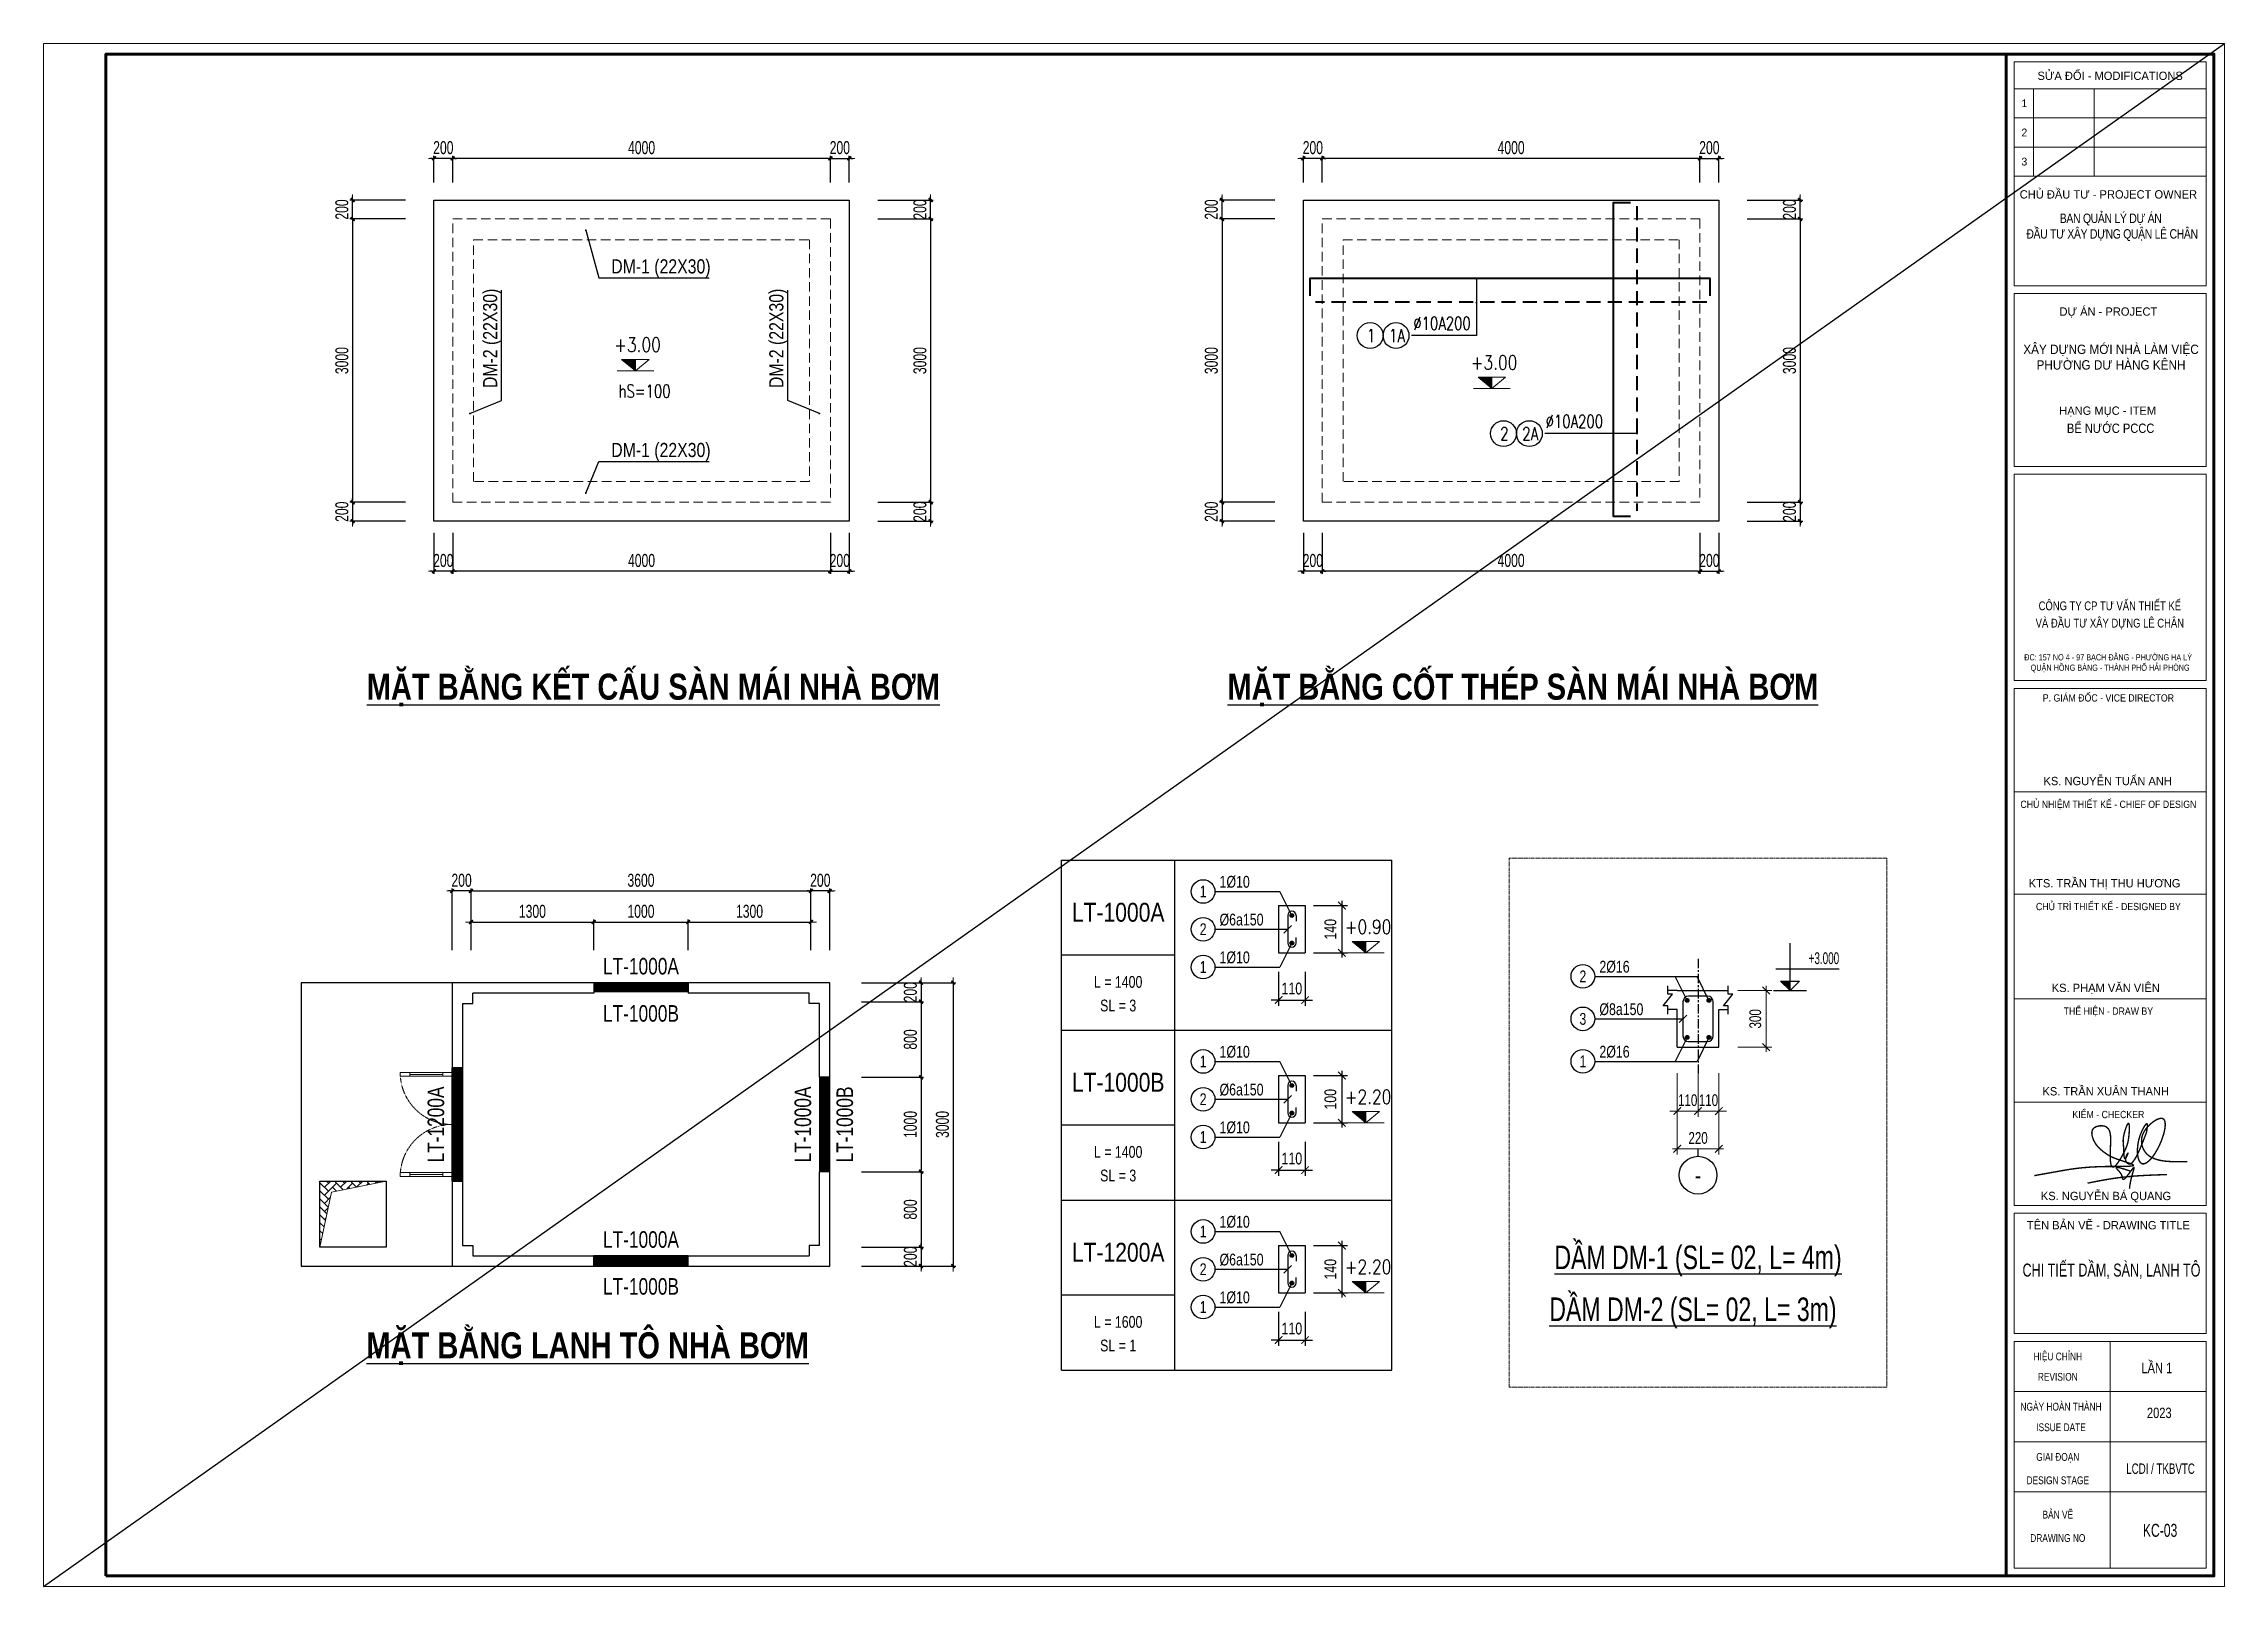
# Model space of a CAD drawing. Header units: millimetres. Extents: x 105214 to 359741, y -482084 to -322745.
# Drawn here: x 290441 to 313541, y -478817 to -462482 of the extents above; entities that cross this region are included whole.
import ezdxf
from ezdxf.enums import TextEntityAlignment as Align

# ---------------------------------------------------------------- set-up
doc = ezdxf.new("R2010")
doc.units = ezdxf.units.MM
doc.header["$LTSCALE"] = 20
doc.header["$MEASUREMENT"] = 0
doc.header["$PDMODE"] = 32
for name, pattern in [('CENTER', [2, 1.25, -0.25, 0.25, -0.25]), ('HIDDEN', [0.375, 0.25, -0.125]), ('HIDDEN2', [0.1875, 0.125, -0.0625]), ('HIDDENX2', [0.75, 0.5, -0.25])]:
    doc.linetypes.add(name, pattern=pattern)
doc.layers.get('Defpoints').update_dxf_attribs({"color": 1})
for name, color, linetype, lineweight in [('03', 252, 'Continuous', 30), ('08. Net Text', 3, 'Continuous', 13), ('ISO', 153, 'Continuous', 13), ('LC Dim', 8, 'Continuous', 18), ('LC Hatch', 252, 'Continuous', 9), ('LC ISO', 153, 'Continuous', 13), ('LC MANH DUT', 35, 'HIDDEN', 5), ('LC Net dam 1', 30, 'Continuous', 30), ('LC Net dam2', 6, 'Continuous', 40), ('LC Net thay', 7, 'Continuous', 25), ('LC Text1', 3, 'Continuous', 20), ('LC Text2', 7, 'Continuous', 25), ('NetMo', 9, 'HIDDENX2', 0)]:
    doc.layers.add(name, color=color, linetype=linetype, lineweight=lineweight)
for name, color, linetype in [('KCS_AXIS_CIRCLE', 1, 'Continuous'), ('KCS_AXIS_LABEL', 4, 'Continuous'), ('KCS_AXIS_SUB', 18, 'CENTER'), ('KCS_BORDER', 3, 'Continuous'), ('KCS_CHI', 1, 'Continuous'), ('KCS_DIM', 1, 'Continuous'), ('KCS_HATCH', 201, 'Continuous'), ('KCS_LANH_TO', 3, 'Continuous'), ('KCS_SNODE', 6, 'Continuous'), ('KCS_SOTHEP_CIRCLE', 1, 'Continuous'), ('KCS_SOTHEP_TEXT', 2, 'Continuous'), ('KCS_STEEL', 4, 'Continuous'), ('KCS_STIRRUP', 30, 'Continuous'), ('KCS_TEXT', 2, 'Continuous'), ('KCS_TEXT_TCK', 4, 'Continuous'), ('Khungten_LCDI', 7, 'Continuous')]:
    doc.layers.add(name, color=color, linetype=linetype)
doc.layers.add('KCS_Plotter', color=11, linetype='Continuous', plot=False)
doc.styles.add('HOATBIF', font='hoatbif.shx', dxfattribs={"width": 0.7})
doc.styles.add('KCS_BIGTEXT', font='arial.ttf', dxfattribs={"width": 0.75})
doc.styles.add('KCS_SMTEXT', font='arial.ttf', dxfattribs={"width": 0.7})
doc.styles.add('Khungten', font='VHAVAN.TTF', dxfattribs={"width": 0.9, "height": 5000})
doc.styles.add('LC 1', font='VHAVANB.TTF')
doc.styles.add('LC 3', font='vnsimli.shx', dxfattribs={"width": 0.75})
doc.styles.add('LC3', font='VHARIALB.TTF', dxfattribs={"width": 0.8})
doc.styles.add('T1', font='Vnsimli.shx', dxfattribs={"width": 0.8})
doc.styles.add('T2', font='VHARIAL.TTF', dxfattribs={"width": 0.8})
doc.styles.add('Text Khung Ten', font='VHAVAN.TTF')
doc.styles.add('Title', font='VHBLACK.TTF', dxfattribs={"width": 0.8})
doc.styles.add('VNAVANTH', font='VHAVANB.TTF', dxfattribs={"width": 0.6})
doc.dimstyles.new('KCS_DIM25', dxfattribs={"dimscale": 25, "dimtxt": 2.5, "dimasz": 1.6, "dimexe": 1.2, "dimexo": 0, "dimgap": 1, "dimtad": 1, "dimdec": 0, "dimzin": 0, "dimdsep": 46, "dimtxsty": 'KCS_SMTEXT', "dimblk": 'ARCHTICK', "dimcen": 0, "dimdle": 1, "dimclrd": 256, "dimclre": 256, "dimclrt": 2, "dimadec": 0, "dimazin": 0, "dimtfac": 1, "dimtdec": 0, "dimtix": 1, "dimtmove": 2, "dimatfit": 3, "dimfxl": 1, "dimtolj": 1, "dimtzin": 0, "dimarcsym": 0})
doc.dimstyles.new('MONG', dxfattribs={"dimscale": 50, "dimtxt": 2.5, "dimasz": 0.35, "dimexe": 0.5, "dimexo": 0, "dimgap": 0.8, "dimtad": 1, "dimdec": 0, "dimzin": 0, "dimdsep": 46, "dimtxsty": 'HOATBIF', "dimblk1": 'DOT', "dimblk2": 'DOT', "dimsah": 1, "dimcen": -1, "dimdle": 1, "dimclrd": 256, "dimclre": 256, "dimclrt": 4, "dimadec": 3, "dimazin": 2, "dimtfac": 0.333333, "dimtdec": 0, "dimtix": 1, "dimtmove": 2, "dimatfit": 3, "dimldrblk": 'DOT', "dimfxl": 1, "dimtvp": 0.833333, "dimtolj": 1, "dimtzin": 0, "dimarcsym": 0})

msp = doc.modelspace()

# ---------------------------------------------------------------- texts
at = {"layer": 'KCS_TEXT', "ltscale": 2, "style": 'KCS_SMTEXT', "width": 0.75}
for s, p in [('LT-1000A', (296768.8, -472338)), ('LT-1000B', (296768.8, -472837.5)), ('LT-1000A', (296768.8, -475231.3)), ('LT-1000B', (296768.8, -475728))]:
    msp.add_text(s, height=175, dxfattribs=at).set_placement(p, align=Align.CENTER)
for s, p in [('LT-1200A', (294683.8, -473926.3)), ('LT-1000A', (298570.8, -473926.3)), ('LT-1000B', (299014.8, -473926.3))]:
    msp.add_text(s, height=175, rotation=90, dxfattribs=at).set_placement(p, align=Align.CENTER)
at = {"layer": 'LC Text1', "color": 3, "style": 'LC 3', "width": 0.75}
msp.add_text('hS=100', height=137.02, dxfattribs=at).set_placement((296532.2, -466229.9))
at = {"layer": 'LC Text2', "style": 'T2', "width": 0.8}
for p in [(296453.6, -464915.1), (296453.6, -466859.1)]:
    msp.add_text('Dm-1 (22x30)', height=150, dxfattribs=at).set_placement(p)
for p in [(295246.1, -466128.9), (298277.6, -466128.9)]:
    msp.add_text('Dm-2 (22x30)', height=150, rotation=90, dxfattribs=at).set_placement(p)
at = {"layer": 'LC Text2', "linetype": 'ByBlock', "style": 'LC 3', "width": 0.75}
for p in [(304950.2, -465511.7), (306351.8, -466550.1)]:
    msp.add_text('%%C10A200', height=137, dxfattribs=at).set_placement(p)
at = {"layer": 'LC Text2', "ltscale": 100, "style": 'LC 3', "width": 0.75}
for s, p in [('1', (304502.1, -465572.7)), ('1A', (304776.1, -465572.7)), ('2', (305914.4, -466611.1)), ('2A', (306188.4, -466611.1))]:
    msp.add_text(s, height=137, dxfattribs=at).set_placement(p, align=Align.MIDDLE_CENTER)

# ---------------------------------------------------------------- blocks, each defined once
blk = doc.blocks.new('TIEUDE1')
at = {"layer": 'LC Text2', "color": 7, "style": 'LC 1'}
blk.add_attdef('TIªU§Ò', text='', height=5, dxfattribs=at).set_placement((0, 0), align=Align.BOTTOM_CENTER)
blk.add_attdef('TL', text='', height=3, dxfattribs=at).set_placement((0, -2), align=Align.TOP_CENTER)
blk = doc.blocks.new('NGUYEN BA QUANG')
at = {"layer": 'LC ISO', "const_width": 54}
for points in [[(-3416, -557, -0.001023), (-2231, -345, -0.008385), (-1869, -289, -0.026114), (-905, -212, -0.007166), (-491, -205, 0.001773), (-49, -203, 0.009736), (200, -197, 0.025773), (331, -186, 0.054465), (383, -173, 0.09183), (397, -166, 0.386262), (399, -152, 0.129793), (379, -135, 0.036801), (321, -108, 0.016128), (184, -59, -0.006736), (-183, 62, -0.023924), (-416, 154, -0.046785), (-684, 310, -0.041509), (-918, 503, -0.092678), (-1136, 813, -0.077778), (-1199, 1035, -0.070106), (-1196, 1141, -0.201572), (-1106, 1286, -0.091887), (-982, 1343, -0.118851), (-732, 1351, -0.227561), (-543, 1208, -0.055716), (-508, 1121, -0.035741), (-487, 1019, -0.022757), (-478, 904, -0.018678), (-477, 714, 0.005361), (-493, 294, 0.022501), (-487, 25, 0.024956), (-474, -85, 0.051878), (-451, -169, 0.084004), (-427, -209, 0.302699), (-372, -224, 0.091028), (-331, -204, 0.045769), (-285, -164, 0.031407), (-218, -87, 0.026473), (-114, 66, 0.038878), (124, 530, 0.063388), (207, 831, 0.030377), (243, 1236, 0.019395), (241, 1350, 0.050857), (231, 1429, 0.089259), (221, 1451, 0.446193), (202, 1454, 0.08967), (185, 1438, 0.048315), (156, 1388, 0.024568), (114, 1288, 0.037087), (24, 971, 0.06811), (7, 722, 0.007404), (19, 571, -0.009821), (27, 442, 0.013775), (38, 214, 0.023991), (46, 154, 0.068642), (58, 113, 0.168495), (71, 99, 0.190472), (82, 99, 0.135753), (102, 116, 0.042547), (133, 165, 0.037247), (185, 280, 0.083462), (192, 310, 0.752396), (189, 311, 0.077103), (170, 286, 0.067778), (106, 135, 0.079642), (97, 52, 0.07615), (107, 12, 0.090818), (168, -77, 0.162992), (233, -111, 0.134535), (287, -101, 0.046135), (315, -85, 0.0589), (372, -33, 0.033446), (431, 44, 0.020493), (492, 142, 0.018931), (584, 325, 0.012315), (712, 617, 0.006262), (906, 1114)], [(906, 1114, 0.006821), (929, 1272, 0.011774), (937, 1340, 0.026266), (938, 1394, 0.052103), (935, 1423, 0.076783), (930, 1436, 0.163971), (923, 1442, 0.170042), (914, 1442, 0.080479), (902, 1436, 0.05585), (881, 1417, 0.031056), (847, 1375, 0.025203), (791, 1286, 0.116129), (556, 476, 0.061974), (575, 166, 0.045365), (610, 47, 0.070676), (660, -41, 0.091415), (710, -86, 0.146905), (783, -104, 0.068448), (833, -95, 0.049636), (885, -72, 0.053986), (978, -6, 0.029209), (1056, 69, 0.021304), (1134, 162, 0.025491), (1250, 329, 0.068873), (1561, 1027, 0.01773), (1596, 1171, 0.037697), (1624, 1368, 0.029037), (1623, 1453, 0.04288), (1613, 1525, 0.066726), (1590, 1583, 0.100495), (1556, 1623, 0.111871), (1508, 1644, 0.054631), (1469, 1647, 0.041179), (1426, 1643, 0.04561), (1355, 1623, 0.04967), (1225, 1558, 0.109429), (829, 1164, 0.05047), (753, 1012, 0.368126), (1079, 156, 0.040655), (1223, 90, 0.031441), (1383, 42, 0.023503), (1557, 9, 0.017084), (1742, -10, 0.011936), (1936, -19, 0.009133), (2206, -21, 0.002915), (2480, -16)], [(-1368, -847, -0.004051), (-800, -737, -0.026384), (342, -582, -0.006339), (726, -556, -0.004215), (1111, -537, -0.002629), (1689, -517)], [(274, -380, 0.002584), (99, -322, 0.004829), (-9, -289, 0.009549), (-104, -262, 0.02019), (-180, -245, 0.020391), (-210, -242, 0.037792), (-233, -241, 0.083891), (-249, -244, 0.129866), (-256, -250, 0.170647), (-258, -257, 0.074142), (-257, -264, 0.04333), (-253, -271, 0.038982), (-240, -290, 0.018381), (-209, -327, -0.006145), (-155, -388, -0.017161), (-112, -442, -0.029179), (-72, -502, -0.056277), (-39, -577, -0.025416), (-31, -610, -0.003247), (-24, -652, 0.033316), (-18, -677, 0.055631), (-12, -689, 0.087521), (-5, -698, 0.15828), (8, -703, 0.07777), (18, -702, 0.051495), (30, -698, 0.04838), (50, -685, 0.02792), (72, -667, 0.021215), (104, -635, 0.012757), (138, -596, 0.011354), (192, -528, 0.005945), (265, -430, -0.007904), (360, -301, -0.011483), (384, -270, -0.027823), (404, -249, -0.066961), (415, -240, -0.123545), (420, -238, -0.248584), (424, -240, -0.12084), (426, -246, -0.064597), (426, -260, -0.027008), (421, -289, -0.011306), (411, -326, -0.007085), (384, -419, 0.007773), (340, -569, 0.03162), (266, -923, 0.004795), (248, -1055)]]:
    blk.add_lwpolyline(points, format="xyb", dxfattribs=at)
blk = doc.blocks.new('lcdi fix')
at = {"layer": 'Defpoints', "lineweight": 0}
blk.add_lwpolyline([(-1200, -14850), (-1200, 14850), (40800, 14850), (40800, -14850)], close=True, dxfattribs=at)
at = {"layer": 'Khungten_LCDI', "color": 5, "lineweight": 60}
blk.add_line((36600, 14650), (36600, -14650), dxfattribs=at)
at = {"layer": 'Khungten_LCDI', "color": 5, "lineweight": 25}
blk.add_line((40600, -14650), (40600, 14650), dxfattribs=at)
at = {"layer": 'Khungten_LCDI', "color": 9, "lineweight": 15}
for p, q in [((36750, 13981), (40450, 13981)), ((37123, 13981), (37123, 12297)), ((38293, 13981), (38293, 12297)), ((36750, 13420), (40450, 13420)), ((36750, 12858), (40450, 12858)), ((36750, 12297), (40450, 12297)), ((38600, -10133), (38600, -14500)), ((40450, -11100), (36750, -11100)), ((40450, -12067), (36750, -12067)), ((40450, -13033), (36750, -13033))]:
    blk.add_line(p, q, dxfattribs=at)
at = {"layer": 'Khungten_LCDI', "color": 5, "lineweight": 60}
blk.add_lwpolyline([(0, -14650), (0, 14650), (40600, 14650), (40600, -14650)], close=True, dxfattribs=at)
at = {"layer": 'Khungten_LCDI', "color": 9, "lineweight": 15}
for points in [[(36750, 10190), (40450, 10190), (40450, 14500), (36750, 14500)], [(36750, 6712), (40450, 6712), (40450, 10040), (36750, 10040)], [(36750, 2587), (40450, 2587), (40450, 6562), (36750, 6562)], [(36750, 446), (40450, 446), (40450, 2437), (36750, 2437)], [(36750, -1522), (40450, -1522), (40450, 446), (36750, 446)], [(36750, -1522), (40450, -1522), (40450, -3536), (36750, -3536)], [(36750, -1522), (40450, -1522), (40450, -3536), (36750, -3536)], [(36750, -5526), (40450, -5526), (40450, -3536), (36750, -3536)], [(36750, -7517), (40450, -7517), (40450, -5526), (36750, -5526)], [(36750, -9983), (40450, -9983), (40450, -7667), (36750, -7667)], [(36750, -14500), (40450, -14500), (40450, -10133), (36750, -10133)]]:
    blk.add_lwpolyline(points, close=True, dxfattribs=at)
at = {"layer": 'LC Net dam 1', "xscale": 0.4999997600305494, "yscale": 0.4999997600305494, "zscale": 0.4999997600305494}
blk.add_blockref('NGUYEN BA QUANG', (38848, -6664), dxfattribs=at)
at = {"color": 7}
for s, style, p in [('söa ®æi - modifications', 'Khungten', (38600, 14151)), ('chñ ®Çu t\xad - project owner', 'Khungten', (38566, 11868)), ('dù ¸n - project', 'Khungten', (38566, 9612)), ('h¹ng môc - item', 'Khungten', (38552, 7704)), ('ks. nguyÔn tuÊn anh', 'VNAVANTH', (38553, 574)), ('kts. trÇn thÞ thu h\xad¬ng', 'VNAVANTH', (38493, -1394)), ('Ks. ph¹m v¨n viªn', 'VNAVANTH', (38515, -3408)), ('Ks. trÇn xu©n thanh', 'VNAVANTH', (38515, -5399)), ('ks. nguyÔn b¸ quang', 'VNAVANTH', (38520, -7414)), ('tªn b¶n vÏ - drawing title', 'Khungten', (38566, -7977))]:
    blk.add_text(s, height=160, dxfattribs=dict(at, style=style)).set_placement(p, align=Align.CENTER)
for s, height, style, width, p in [('vµ ®Çu t\xad x©y dùng lª ch©n', 170, 'Title', 0.8, (38594, 3609)), ('c«ng ty cp t\xad vÊn thiÕt kÕ', 170, 'Title', 0.8, (38594, 3942)), ('P. gi¸m ®èc - VICE director', 140, 'Khungten', 0.9, (38566, 2184)), ('chñ nhiÖm thiÕt kÕ - chief of design', 140, 'Khungten', 0.9, (38566, 136)), ('chñ tr× thiÕt kÕ - designed by', 140, 'Khungten', 0.9, (38566, -1832)), ('thÓ hiÖn - draw by', 140, 'Khungten', 0.9, (38566, -3845)), ('kiÓm - checker', 140, 'Khungten', 0.9, (38566, -5836)), ('hiÖu chØnh', 150, 'Khungten', 0.8, (37592, -10499)), ('revision', 150, 'Khungten', 0.8, (37592, -10891)), ('ngµy hoµn thµnh', 150, 'Khungten', 0.8, (37654, -11466)), ('issue date', 150, 'Khungten', 0.8, (37654, -11862)), ('giai ®o¹n', 150, 'Khungten', 0.8, (37592, -12433)), ('lcdi / tkbvtc', 200, 'Title', 0.7, (39571, -12684)), ('design stage', 150, 'Khungten', 0.8, (37592, -12883)), ('b¶n vÏ', 150, 'Khungten', 0.8, (37592, -13544)), ('drawing nO', 150, 'Khungten', 0.8, (37592, -13994))]:
    blk.add_text(s, height=height, dxfattribs=dict(at, style=style, width=width)).set_placement(p, align=Align.CENTER)
at = {"color": 4, "char_height": 180, "attachment_point": 5, "style": 'Khungten'}
for s, insert, width in [('{\\f.VnArialH|b0|i0|c0|p34;\\W0.8;\\T0.95;Ban qu¶n lý dù\\fArial|b0|i0|c0|p34; \\f.VnArialH|b0|i0|c0|p34;¸n\\P ®Çu t\xad x©y dùng quËn L£ CH¢N}', (38609, 11313), 3350.41), ('{\\f.VnArialH|b0|i0|c0|p34;x©y dùng MíI NHµ LµM VIÖC PH¦êNG D¦ HµNG K£NH}', (38617, 8814), 3808.76), ('{\\f.VnArialH|b0|i0|c0|p34;\\W0.85;bÓ n\xadíc pccc}', (38609, 7444), 3815.43)]:
    blk.add_mtext(s, dxfattribs=dict(at, insert=insert, width=width))
at = {"color": 7, "insert": (38600, 3096), "char_height": 120, "attachment_point": 2, "style": 'Khungten'}
blk.add_mtext_dynamic_manual_height_columns('{\\W0.8;®c: 157 no 4 - 97 b¹ch ®»ng - ph\xadêng h¹ lý   quËn hång bµng - thµnh phè h¶i phßng} ', width=3421.65, gutter_width=25, heights=[0], dxfattribs=at)
at = {"color": 7, "style": 'Khungten', "width": 0.8}
for tag, p in [('REVISION', (39499, -10746)), ('NGAYHT', (39546, -11609))]:
    blk.add_attdef(tag, text='', height=200, dxfattribs=at).set_placement(p, align=Align.CENTER)
at = {"layer": '08. Net Text', "color": 7, "style": 'Text Khung Ten'}
blk.add_text('1', height=150, dxfattribs=at).set_placement((36892, 13627))
at = {"layer": '08. Net Text', "color": 7, "ltscale": 2, "style": 'Text Khung Ten'}
for s, p in [('2', (36892, 13065)), ('3', (36892, 12504))]:
    blk.add_text(s, height=150, dxfattribs=at).set_placement(p)
at = {"layer": 'LC Text1', "style": 'Title', "width": 1.485915}
for tag, p, p2 in [('TENBANVE1', (36913, -8886), (40339, -8886)), ('TENBANVE2', (36913, -9562), (40339, -9562))]:
    blk.add_attdef(tag, text='', height=250, dxfattribs=at).set_placement(p, p2, align=Align.FIT)
at = {"layer": 'LC Text1', "style": 'Title', "width": 0.7}
blk.add_attdef('SOBANVE', text='', height=250, dxfattribs=at).set_placement((39562, -13896), align=Align.CENTER)
blk = doc.blocks.new('DOT')
at = {"layer": 'LC Dim'}
blk.add_line((-3, 0), (3, 0), dxfattribs=at)
at = {"layer": 'LC Dim', "color": 4}
blk.add_line((-1, -1), (1, 1), dxfattribs=at)
blk.add_lwpolyline([(0.5, 1), (-1, -0.5), (-0.5, -1), (1, 0.5)], close=True, dxfattribs=at)
blk = doc.blocks.new('*D264')
at = {"layer": 'Defpoints', "color": 0, "ltscale": 2, "transparency": 16777216}
for p in [(299277, -464338), (299277, -467338), (299837, -467338)]:
    blk.add_point(p, dxfattribs=at)
at = {"layer": 'LC Dim', "lineweight": -2, "ltscale": 2, "transparency": 16777216}
for p, q in [((299277, -464338), (299864, -464338)), ((299837, -464357), (299837, -467319)), ((299277, -467338), (299864, -467338))]:
    blk.add_line(p, q, dxfattribs=at)
at = {"layer": 'LC Dim', "lineweight": -2, "ltscale": 2, "transparency": 16777216, "xscale": 19.25, "yscale": 19.25, "zscale": 19.25}
for p, rotation in [((299837, -464338), 90), ((299837, -467338), 270)]:
    blk.add_blockref('DOT', p, dxfattribs=dict(at, rotation=rotation))
at = {"layer": 'LC Dim', "color": 4, "ltscale": 2, "transparency": 16777216, "insert": (299724, -465838), "char_height": 137.5, "attachment_point": 5, "rotation": 90, "style": 'HOATBIF'}
blk.add_mtext('\\A1;3000', dxfattribs=at)
blk = doc.blocks.new('_Dot')
at = {"color": 0, "linetype": 'ByBlock', "lineweight": -2}
blk.add_line((-0.5, 0), (-1, 0), dxfattribs=at)
at = {"color": 0, "linetype": 'ByBlock', "const_width": 0.5}
blk.add_lwpolyline([(-0.25, 0, 1), (0.25, 0, 1)], format="xyb", close=True, dxfattribs=at)
blk = doc.blocks.new('*D265')
at = {"layer": 'Defpoints', "color": 0, "ltscale": 2, "transparency": 16777216}
for p in [(294775.33538, -463696.29265), (294775.33538, -463952), (298775.33538, -463952)]:
    blk.add_point(p, dxfattribs=at)
at = {"layer": 'LC Dim', "lineweight": -2, "ltscale": 2, "transparency": 16777216}
for p, q in [((294775.33538, -463952), (294775.33538, -463668.79265)), ((298756.08538, -463696.29265), (294794.58538, -463696.29265)), ((298775.33538, -463952), (298775.33538, -463668.79265))]:
    blk.add_line(p, q, dxfattribs=at)
at = {"layer": 'LC Dim', "lineweight": -2, "ltscale": 2, "transparency": 16777216, "xscale": 19.25, "yscale": 19.25, "zscale": 19.25, "rotation": 180}
blk.add_blockref('DOT', (294775.33538, -463696.29265), dxfattribs=at)
at = {"layer": 'LC Dim', "lineweight": -2, "ltscale": 2, "transparency": 16777216, "xscale": 19.25, "yscale": 19.25, "zscale": 19.25}
blk.add_blockref('DOT', (298775.33538, -463696.29265), dxfattribs=at)
at = {"layer": 'LC Dim', "color": 4, "ltscale": 2, "transparency": 16777216, "insert": (296775.33538, -463583.54265), "char_height": 137.5, "attachment_point": 5, "style": 'HOATBIF'}
blk.add_mtext('\\A1;4000', dxfattribs=at)
blk = doc.blocks.new('*D266')
at = {"layer": 'Defpoints', "color": 0, "ltscale": 2, "transparency": 16777216}
for p in [(294775, -467660), (298775, -467660), (294775, -468068)]:
    blk.add_point(p, dxfattribs=at)
at = {"layer": 'LC Dim', "lineweight": -2, "ltscale": 2, "transparency": 16777216}
for p, q in [((294775, -467660), (294775, -468095)), ((298775, -467660), (298775, -468095)), ((298756, -468068), (294795, -468068))]:
    blk.add_line(p, q, dxfattribs=at)
at = {"layer": 'LC Dim', "lineweight": -2, "ltscale": 2, "transparency": 16777216, "xscale": 19.25, "yscale": 19.25, "zscale": 19.25, "rotation": 180}
blk.add_blockref('DOT', (294775, -468068), dxfattribs=at)
at = {"layer": 'LC Dim', "lineweight": -2, "ltscale": 2, "transparency": 16777216, "xscale": 19.25, "yscale": 19.25, "zscale": 19.25}
blk.add_blockref('DOT', (298775, -468068), dxfattribs=at)
at = {"layer": 'LC Dim', "color": 4, "ltscale": 2, "transparency": 16777216, "insert": (296775, -467955), "char_height": 137.5, "attachment_point": 5, "style": 'HOATBIF'}
blk.add_mtext('\\A1;4000', dxfattribs=at)
blk = doc.blocks.new('Caodo1')
at = {"layer": 'LC Text1'}
blk.add_hatch(color=256, dxfattribs=at).paths.add_polyline_path([(0, 200), (0, 0), (243, 200)])
for p, q in [((324, 0), (-324, 0)), ((0, 0), (0, 200))]:
    blk.add_line(p, q, dxfattribs=at)
blk.add_lwpolyline([(-243, 200), (243, 200), (0, 0), (0, 0)], close=True, dxfattribs=at)
at = {"layer": 'LC Text1', "style": 'T1', "width": 0.8}
blk.add_attdef('%%P0,00', text='', height=250, dxfattribs=at).set_placement((-39, 460), align=Align.MIDDLE_CENTER)
blk = doc.blocks.new('*D267')
at = {"layer": 'Defpoints', "color": 0, "ltscale": 2, "transparency": 16777216}
for p in [(299277, -467338), (299277, -467538), (299837, -467538)]:
    blk.add_point(p, dxfattribs=at)
at = {"layer": 'LC Dim', "lineweight": -2, "ltscale": 2, "transparency": 16777216}
for p, q in [((299837, -467319), (299837, -467299)), ((299277, -467338), (299864, -467338)), ((299277, -467538), (299864, -467538)), ((299837, -467338), (299837, -467538)), ((299837, -467557), (299837, -467576))]:
    blk.add_line(p, q, dxfattribs=at)
at = {"layer": 'LC Dim', "lineweight": -2, "ltscale": 2, "transparency": 16777216, "xscale": 19.25, "yscale": 19.25, "zscale": 19.25}
for p, rotation in [((299837, -467338), 270), ((299837, -467538), 90)]:
    blk.add_blockref('DOT', p, dxfattribs=dict(at, rotation=rotation))
at = {"layer": 'LC Dim', "color": 4, "ltscale": 2, "transparency": 16777216, "insert": (299724, -467438), "char_height": 137.5, "attachment_point": 5, "rotation": 90, "style": 'HOATBIF'}
blk.add_mtext('\\A1;200', dxfattribs=at)
blk = doc.blocks.new('*D268')
at = {"layer": 'Defpoints', "color": 0, "ltscale": 2, "transparency": 16777216}
for p in [(298775, -467660), (298975, -467660), (298975, -468068)]:
    blk.add_point(p, dxfattribs=at)
at = {"layer": 'LC Dim', "lineweight": -2, "ltscale": 2, "transparency": 16777216}
for p, q in [((298775, -467660), (298775, -468095)), ((298975, -467660), (298975, -468095)), ((298756, -468068), (298737, -468068)), ((298775, -468068), (298975, -468068)), ((298995, -468068), (299014, -468068))]:
    blk.add_line(p, q, dxfattribs=at)
at = {"layer": 'LC Dim', "lineweight": -2, "ltscale": 2, "transparency": 16777216, "xscale": 19.25, "yscale": 19.25, "zscale": 19.25}
blk.add_blockref('DOT', (298775, -468068), dxfattribs=at)
at = {"layer": 'LC Dim', "lineweight": -2, "ltscale": 2, "transparency": 16777216, "xscale": 19.25, "yscale": 19.25, "zscale": 19.25, "rotation": 180}
blk.add_blockref('DOT', (298975, -468068), dxfattribs=at)
at = {"layer": 'LC Dim', "color": 4, "ltscale": 2, "transparency": 16777216, "insert": (298875, -467955), "char_height": 137.5, "attachment_point": 5, "style": 'HOATBIF'}
blk.add_mtext('\\A1;200', dxfattribs=at)
blk = doc.blocks.new('*D269')
at = {"layer": 'Defpoints', "color": 0, "ltscale": 2, "transparency": 16777216}
for p in [(299277, -464138), (299837, -464138), (299277, -464338)]:
    blk.add_point(p, dxfattribs=at)
at = {"layer": 'LC Dim', "lineweight": -2, "ltscale": 2, "transparency": 16777216}
for p, q in [((299277, -464138), (299864, -464138)), ((299837, -464119), (299837, -464099)), ((299837, -464338), (299837, -464138)), ((299277, -464338), (299864, -464338)), ((299837, -464357), (299837, -464376))]:
    blk.add_line(p, q, dxfattribs=at)
at = {"layer": 'LC Dim', "lineweight": -2, "ltscale": 2, "transparency": 16777216, "xscale": 19.25, "yscale": 19.25, "zscale": 19.25}
for p, rotation in [((299837, -464138), 270), ((299837, -464338), 90)]:
    blk.add_blockref('DOT', p, dxfattribs=dict(at, rotation=rotation))
at = {"layer": 'LC Dim', "color": 4, "ltscale": 2, "transparency": 16777216, "insert": (299724, -464238), "char_height": 137.5, "attachment_point": 5, "rotation": 90, "style": 'HOATBIF'}
blk.add_mtext('\\A1;200', dxfattribs=at)
blk = doc.blocks.new('*D270')
at = {"layer": 'Defpoints', "color": 0, "ltscale": 2, "transparency": 16777216}
for p in [(298975.33538, -463696.29265), (298775.33538, -463952), (298975.33538, -463952)]:
    blk.add_point(p, dxfattribs=at)
at = {"layer": 'LC Dim', "lineweight": -2, "ltscale": 2, "transparency": 16777216}
for p, q in [((298756.08538, -463696.29265), (298736.83538, -463696.29265)), ((298775.33538, -463952), (298775.33538, -463668.79265)), ((298775.33538, -463696.29265), (298975.33538, -463696.29265)), ((298975.33538, -463952), (298975.33538, -463668.79265)), ((298994.58538, -463696.29265), (299013.83538, -463696.29265))]:
    blk.add_line(p, q, dxfattribs=at)
at = {"layer": 'LC Dim', "lineweight": -2, "ltscale": 2, "transparency": 16777216, "xscale": 19.25, "yscale": 19.25, "zscale": 19.25}
blk.add_blockref('DOT', (298775.33538, -463696.29265), dxfattribs=at)
at = {"layer": 'LC Dim', "lineweight": -2, "ltscale": 2, "transparency": 16777216, "xscale": 19.25, "yscale": 19.25, "zscale": 19.25, "rotation": 180}
blk.add_blockref('DOT', (298975.33538, -463696.29265), dxfattribs=at)
at = {"layer": 'LC Dim', "color": 4, "ltscale": 2, "transparency": 16777216, "insert": (298875.33538, -463583.54265), "char_height": 137.5, "attachment_point": 5, "style": 'HOATBIF'}
blk.add_mtext('\\A1;200', dxfattribs=at)
blk = doc.blocks.new('*D271')
at = {"layer": 'Defpoints', "color": 0, "ltscale": 2, "transparency": 16777216}
for p in [(294575.33538, -463696.29265), (294575.33538, -463952), (294775.33538, -463952)]:
    blk.add_point(p, dxfattribs=at)
at = {"layer": 'LC Dim', "lineweight": -2, "ltscale": 2, "transparency": 16777216}
for p, q in [((294556.08538, -463696.29265), (294536.83538, -463696.29265)), ((294575.33538, -463952), (294575.33538, -463668.79265)), ((294775.33538, -463696.29265), (294575.33538, -463696.29265)), ((294775.33538, -463952), (294775.33538, -463668.79265)), ((294794.58538, -463696.29265), (294813.83538, -463696.29265))]:
    blk.add_line(p, q, dxfattribs=at)
at = {"layer": 'LC Dim', "lineweight": -2, "ltscale": 2, "transparency": 16777216, "xscale": 19.25, "yscale": 19.25, "zscale": 19.25}
blk.add_blockref('DOT', (294575.33538, -463696.29265), dxfattribs=at)
at = {"layer": 'LC Dim', "lineweight": -2, "ltscale": 2, "transparency": 16777216, "xscale": 19.25, "yscale": 19.25, "zscale": 19.25, "rotation": 180}
blk.add_blockref('DOT', (294775.33538, -463696.29265), dxfattribs=at)
at = {"layer": 'LC Dim', "color": 4, "ltscale": 2, "transparency": 16777216, "insert": (294675.33538, -463583.54265), "char_height": 137.5, "attachment_point": 5, "style": 'HOATBIF'}
blk.add_mtext('\\A1;200', dxfattribs=at)
blk = doc.blocks.new('*D272')
at = {"layer": 'Defpoints', "color": 0, "ltscale": 2, "transparency": 16777216}
for p in [(294575, -467660), (294775, -467660), (294575, -468068)]:
    blk.add_point(p, dxfattribs=at)
at = {"layer": 'LC Dim', "lineweight": -2, "ltscale": 2, "transparency": 16777216}
for p, q in [((294575, -467660), (294575, -468095)), ((294775, -467660), (294775, -468095)), ((294556, -468068), (294537, -468068)), ((294775, -468068), (294575, -468068)), ((294795, -468068), (294814, -468068))]:
    blk.add_line(p, q, dxfattribs=at)
at = {"layer": 'LC Dim', "lineweight": -2, "ltscale": 2, "transparency": 16777216, "xscale": 19.25, "yscale": 19.25, "zscale": 19.25}
blk.add_blockref('DOT', (294575, -468068), dxfattribs=at)
at = {"layer": 'LC Dim', "lineweight": -2, "ltscale": 2, "transparency": 16777216, "xscale": 19.25, "yscale": 19.25, "zscale": 19.25, "rotation": 180}
blk.add_blockref('DOT', (294775, -468068), dxfattribs=at)
at = {"layer": 'LC Dim', "color": 4, "ltscale": 2, "transparency": 16777216, "insert": (294675, -467955), "char_height": 137.5, "attachment_point": 5, "style": 'HOATBIF'}
blk.add_mtext('\\A1;200', dxfattribs=at)
blk = doc.blocks.new('*D273')
at = {"layer": 'Defpoints', "color": 0, "ltscale": 2, "transparency": 16777216}
for p in [(294274, -464338), (293714, -467338), (294274, -467338)]:
    blk.add_point(p, dxfattribs=at)
at = {"layer": 'LC Dim', "lineweight": -2, "ltscale": 2, "transparency": 16777216}
for p, q in [((294274, -464338), (293686, -464338)), ((293714, -464357), (293714, -467319)), ((294274, -467338), (293686, -467338))]:
    blk.add_line(p, q, dxfattribs=at)
at = {"layer": 'LC Dim', "lineweight": -2, "ltscale": 2, "transparency": 16777216, "xscale": 19.25, "yscale": 19.25, "zscale": 19.25}
for p, rotation in [((293714, -464338), 90), ((293714, -467338), 270)]:
    blk.add_blockref('DOT', p, dxfattribs=dict(at, rotation=rotation))
at = {"layer": 'LC Dim', "color": 4, "ltscale": 2, "transparency": 16777216, "insert": (293601, -465838), "char_height": 137.5, "attachment_point": 5, "rotation": 90, "style": 'HOATBIF'}
blk.add_mtext('\\A1;3000', dxfattribs=at)
blk = doc.blocks.new('*D274')
at = {"layer": 'Defpoints', "color": 0, "ltscale": 2, "transparency": 16777216}
for p in [(293714, -467538), (294274, -467338), (294274, -467538)]:
    blk.add_point(p, dxfattribs=at)
at = {"layer": 'LC Dim', "lineweight": -2, "ltscale": 2, "transparency": 16777216}
for p, q in [((293714, -467319), (293714, -467299)), ((294274, -467338), (293686, -467338)), ((294274, -467538), (293686, -467538)), ((293714, -467338), (293714, -467538)), ((293714, -467557), (293714, -467576))]:
    blk.add_line(p, q, dxfattribs=at)
at = {"layer": 'LC Dim', "lineweight": -2, "ltscale": 2, "transparency": 16777216, "xscale": 19.25, "yscale": 19.25, "zscale": 19.25}
for p, rotation in [((293714, -467338), 270), ((293714, -467538), 90)]:
    blk.add_blockref('DOT', p, dxfattribs=dict(at, rotation=rotation))
at = {"layer": 'LC Dim', "color": 4, "ltscale": 2, "transparency": 16777216, "insert": (293601, -467438), "char_height": 137.5, "attachment_point": 5, "rotation": 90, "style": 'HOATBIF'}
blk.add_mtext('\\A1;200', dxfattribs=at)
blk = doc.blocks.new('*D275')
at = {"layer": 'Defpoints', "color": 0, "ltscale": 2, "transparency": 16777216}
for p in [(293714, -464138), (294274, -464138), (294274, -464338)]:
    blk.add_point(p, dxfattribs=at)
at = {"layer": 'LC Dim', "lineweight": -2, "ltscale": 2, "transparency": 16777216}
for p, q in [((294274, -464138), (293686, -464138)), ((293714, -464119), (293714, -464099)), ((293714, -464338), (293714, -464138)), ((294274, -464338), (293686, -464338)), ((293714, -464357), (293714, -464376))]:
    blk.add_line(p, q, dxfattribs=at)
at = {"layer": 'LC Dim', "lineweight": -2, "ltscale": 2, "transparency": 16777216, "xscale": 19.25, "yscale": 19.25, "zscale": 19.25}
for p, rotation in [((293714, -464138), 270), ((293714, -464338), 90)]:
    blk.add_blockref('DOT', p, dxfattribs=dict(at, rotation=rotation))
at = {"layer": 'LC Dim', "color": 4, "ltscale": 2, "transparency": 16777216, "insert": (293601, -464238), "char_height": 137.5, "attachment_point": 5, "rotation": 90, "style": 'HOATBIF'}
blk.add_mtext('\\A1;200', dxfattribs=at)
blk = doc.blocks.new('*D277')
at = {"layer": 'Defpoints', "color": 0, "ltscale": 2, "transparency": 16777216}
for p in [(308487, -464338), (308487, -467338), (309047, -467338)]:
    blk.add_point(p, dxfattribs=at)
at = {"layer": 'LC Dim', "lineweight": -2, "ltscale": 2, "transparency": 16777216}
for p, q in [((308487, -464338), (309075, -464338)), ((309047, -464357), (309047, -467319)), ((308487, -467338), (309075, -467338))]:
    blk.add_line(p, q, dxfattribs=at)
at = {"layer": 'LC Dim', "lineweight": -2, "ltscale": 2, "transparency": 16777216, "xscale": 19.25, "yscale": 19.25, "zscale": 19.25}
for p, rotation in [((309047, -464338), 90), ((309047, -467338), 270)]:
    blk.add_blockref('DOT', p, dxfattribs=dict(at, rotation=rotation))
at = {"layer": 'LC Dim', "color": 4, "ltscale": 2, "transparency": 16777216, "insert": (308935, -465838), "char_height": 137.5, "attachment_point": 5, "rotation": 90, "style": 'HOATBIF'}
blk.add_mtext('\\A1;3000', dxfattribs=at)
blk = doc.blocks.new('*D278')
at = {"layer": 'Defpoints', "color": 0, "ltscale": 2, "transparency": 16777216}
for p in [(303985.83538, -463696.29265), (303985.83538, -463952), (307985.83538, -463952)]:
    blk.add_point(p, dxfattribs=at)
at = {"layer": 'LC Dim', "lineweight": -2, "ltscale": 2, "transparency": 16777216}
for p, q in [((303985.83538, -463952), (303985.83538, -463668.79265)), ((307966.58538, -463696.29265), (304005.08538, -463696.29265)), ((307985.83538, -463952), (307985.83538, -463668.79265))]:
    blk.add_line(p, q, dxfattribs=at)
at = {"layer": 'LC Dim', "lineweight": -2, "ltscale": 2, "transparency": 16777216, "xscale": 19.25, "yscale": 19.25, "zscale": 19.25, "rotation": 180}
blk.add_blockref('DOT', (303985.83538, -463696.29265), dxfattribs=at)
at = {"layer": 'LC Dim', "lineweight": -2, "ltscale": 2, "transparency": 16777216, "xscale": 19.25, "yscale": 19.25, "zscale": 19.25}
blk.add_blockref('DOT', (307985.83538, -463696.29265), dxfattribs=at)
at = {"layer": 'LC Dim', "color": 4, "ltscale": 2, "transparency": 16777216, "insert": (305985.83538, -463583.54265), "char_height": 137.5, "attachment_point": 5, "style": 'HOATBIF'}
blk.add_mtext('\\A1;4000', dxfattribs=at)
blk = doc.blocks.new('*D279')
at = {"layer": 'Defpoints', "color": 0, "ltscale": 2, "transparency": 16777216}
for p in [(303986, -467660), (307986, -467660), (303986, -468068)]:
    blk.add_point(p, dxfattribs=at)
at = {"layer": 'LC Dim', "lineweight": -2, "ltscale": 2, "transparency": 16777216}
for p, q in [((303986, -467660), (303986, -468095)), ((307986, -467660), (307986, -468095)), ((307967, -468068), (304005, -468068))]:
    blk.add_line(p, q, dxfattribs=at)
at = {"layer": 'LC Dim', "lineweight": -2, "ltscale": 2, "transparency": 16777216, "xscale": 19.25, "yscale": 19.25, "zscale": 19.25, "rotation": 180}
blk.add_blockref('DOT', (303986, -468068), dxfattribs=at)
at = {"layer": 'LC Dim', "lineweight": -2, "ltscale": 2, "transparency": 16777216, "xscale": 19.25, "yscale": 19.25, "zscale": 19.25}
blk.add_blockref('DOT', (307986, -468068), dxfattribs=at)
at = {"layer": 'LC Dim', "color": 4, "ltscale": 2, "transparency": 16777216, "insert": (305986, -467955), "char_height": 137.5, "attachment_point": 5, "style": 'HOATBIF'}
blk.add_mtext('\\A1;4000', dxfattribs=at)
blk = doc.blocks.new('*D280')
at = {"layer": 'Defpoints', "color": 0, "ltscale": 2, "transparency": 16777216}
for p in [(308487, -467338), (308487, -467538), (309047, -467538)]:
    blk.add_point(p, dxfattribs=at)
at = {"layer": 'LC Dim', "lineweight": -2, "ltscale": 2, "transparency": 16777216}
for p, q in [((309047, -467319), (309047, -467299)), ((308487, -467338), (309075, -467338)), ((308487, -467538), (309075, -467538)), ((309047, -467338), (309047, -467538)), ((309047, -467557), (309047, -467576))]:
    blk.add_line(p, q, dxfattribs=at)
at = {"layer": 'LC Dim', "lineweight": -2, "ltscale": 2, "transparency": 16777216, "xscale": 19.25, "yscale": 19.25, "zscale": 19.25}
for p, rotation in [((309047, -467338), 270), ((309047, -467538), 90)]:
    blk.add_blockref('DOT', p, dxfattribs=dict(at, rotation=rotation))
at = {"layer": 'LC Dim', "color": 4, "ltscale": 2, "transparency": 16777216, "insert": (308935, -467438), "char_height": 137.5, "attachment_point": 5, "rotation": 90, "style": 'HOATBIF'}
blk.add_mtext('\\A1;200', dxfattribs=at)
blk = doc.blocks.new('*D281')
at = {"layer": 'Defpoints', "color": 0, "ltscale": 2, "transparency": 16777216}
for p in [(307986, -467660), (308186, -467660), (308186, -468068)]:
    blk.add_point(p, dxfattribs=at)
at = {"layer": 'LC Dim', "lineweight": -2, "ltscale": 2, "transparency": 16777216}
for p, q in [((307986, -467660), (307986, -468095)), ((308186, -467660), (308186, -468095)), ((307967, -468068), (307947, -468068)), ((307986, -468068), (308186, -468068)), ((308205, -468068), (308224, -468068))]:
    blk.add_line(p, q, dxfattribs=at)
at = {"layer": 'LC Dim', "lineweight": -2, "ltscale": 2, "transparency": 16777216, "xscale": 19.25, "yscale": 19.25, "zscale": 19.25}
blk.add_blockref('DOT', (307986, -468068), dxfattribs=at)
at = {"layer": 'LC Dim', "lineweight": -2, "ltscale": 2, "transparency": 16777216, "xscale": 19.25, "yscale": 19.25, "zscale": 19.25, "rotation": 180}
blk.add_blockref('DOT', (308186, -468068), dxfattribs=at)
at = {"layer": 'LC Dim', "color": 4, "ltscale": 2, "transparency": 16777216, "insert": (308086, -467955), "char_height": 137.5, "attachment_point": 5, "style": 'HOATBIF'}
blk.add_mtext('\\A1;200', dxfattribs=at)
blk = doc.blocks.new('*D282')
at = {"layer": 'Defpoints', "color": 0, "ltscale": 2, "transparency": 16777216}
for p in [(308487, -464138), (309047, -464138), (308487, -464338)]:
    blk.add_point(p, dxfattribs=at)
at = {"layer": 'LC Dim', "lineweight": -2, "ltscale": 2, "transparency": 16777216}
for p, q in [((308487, -464138), (309075, -464138)), ((309047, -464119), (309047, -464099)), ((309047, -464338), (309047, -464138)), ((308487, -464338), (309075, -464338)), ((309047, -464357), (309047, -464376))]:
    blk.add_line(p, q, dxfattribs=at)
at = {"layer": 'LC Dim', "lineweight": -2, "ltscale": 2, "transparency": 16777216, "xscale": 19.25, "yscale": 19.25, "zscale": 19.25}
for p, rotation in [((309047, -464138), 270), ((309047, -464338), 90)]:
    blk.add_blockref('DOT', p, dxfattribs=dict(at, rotation=rotation))
at = {"layer": 'LC Dim', "color": 4, "ltscale": 2, "transparency": 16777216, "insert": (308935, -464238), "char_height": 137.5, "attachment_point": 5, "rotation": 90, "style": 'HOATBIF'}
blk.add_mtext('\\A1;200', dxfattribs=at)
blk = doc.blocks.new('*D283')
at = {"layer": 'Defpoints', "color": 0, "ltscale": 2, "transparency": 16777216}
for p in [(308185.83538, -463696.29265), (307985.83538, -463952), (308185.83538, -463952)]:
    blk.add_point(p, dxfattribs=at)
at = {"layer": 'LC Dim', "lineweight": -2, "ltscale": 2, "transparency": 16777216}
for p, q in [((307966.58538, -463696.29265), (307947.33538, -463696.29265)), ((307985.83538, -463952), (307985.83538, -463668.79265)), ((307985.83538, -463696.29265), (308185.83538, -463696.29265)), ((308185.83538, -463952), (308185.83538, -463668.79265)), ((308205.08538, -463696.29265), (308224.33538, -463696.29265))]:
    blk.add_line(p, q, dxfattribs=at)
at = {"layer": 'LC Dim', "lineweight": -2, "ltscale": 2, "transparency": 16777216, "xscale": 19.25, "yscale": 19.25, "zscale": 19.25}
blk.add_blockref('DOT', (307985.83538, -463696.29265), dxfattribs=at)
at = {"layer": 'LC Dim', "lineweight": -2, "ltscale": 2, "transparency": 16777216, "xscale": 19.25, "yscale": 19.25, "zscale": 19.25, "rotation": 180}
blk.add_blockref('DOT', (308185.83538, -463696.29265), dxfattribs=at)
at = {"layer": 'LC Dim', "color": 4, "ltscale": 2, "transparency": 16777216, "insert": (308085.83538, -463583.54265), "char_height": 137.5, "attachment_point": 5, "style": 'HOATBIF'}
blk.add_mtext('\\A1;200', dxfattribs=at)
blk = doc.blocks.new('*D276')
at = {"layer": 'Defpoints', "color": 0, "ltscale": 2, "transparency": 16777216}
for p in [(303785.83538, -463696.29265), (303785.83538, -463952), (303985.83538, -463952)]:
    blk.add_point(p, dxfattribs=at)
at = {"layer": 'LC Dim', "lineweight": -2, "ltscale": 2, "transparency": 16777216}
for p, q in [((303766.58538, -463696.29265), (303747.33538, -463696.29265)), ((303785.83538, -463952), (303785.83538, -463668.79265)), ((303985.83538, -463696.29265), (303785.83538, -463696.29265)), ((303985.83538, -463952), (303985.83538, -463668.79265)), ((304005.08538, -463696.29265), (304024.33538, -463696.29265))]:
    blk.add_line(p, q, dxfattribs=at)
at = {"layer": 'LC Dim', "lineweight": -2, "ltscale": 2, "transparency": 16777216, "xscale": 19.25, "yscale": 19.25, "zscale": 19.25}
blk.add_blockref('DOT', (303785.83538, -463696.29265), dxfattribs=at)
at = {"layer": 'LC Dim', "lineweight": -2, "ltscale": 2, "transparency": 16777216, "xscale": 19.25, "yscale": 19.25, "zscale": 19.25, "rotation": 180}
blk.add_blockref('DOT', (303985.83538, -463696.29265), dxfattribs=at)
at = {"layer": 'LC Dim', "color": 4, "ltscale": 2, "transparency": 16777216, "insert": (303885.83538, -463583.54265), "char_height": 137.5, "attachment_point": 5, "style": 'HOATBIF'}
blk.add_mtext('\\A1;200', dxfattribs=at)
blk = doc.blocks.new('*D284')
at = {"layer": 'Defpoints', "color": 0, "ltscale": 2, "transparency": 16777216}
for p in [(303786, -467660), (303986, -467660), (303786, -468068)]:
    blk.add_point(p, dxfattribs=at)
at = {"layer": 'LC Dim', "lineweight": -2, "ltscale": 2, "transparency": 16777216}
for p, q in [((303786, -467660), (303786, -468095)), ((303986, -467660), (303986, -468095)), ((303767, -468068), (303747, -468068)), ((303986, -468068), (303786, -468068)), ((304005, -468068), (304024, -468068))]:
    blk.add_line(p, q, dxfattribs=at)
at = {"layer": 'LC Dim', "lineweight": -2, "ltscale": 2, "transparency": 16777216, "xscale": 19.25, "yscale": 19.25, "zscale": 19.25}
blk.add_blockref('DOT', (303786, -468068), dxfattribs=at)
at = {"layer": 'LC Dim', "lineweight": -2, "ltscale": 2, "transparency": 16777216, "xscale": 19.25, "yscale": 19.25, "zscale": 19.25, "rotation": 180}
blk.add_blockref('DOT', (303986, -468068), dxfattribs=at)
at = {"layer": 'LC Dim', "color": 4, "ltscale": 2, "transparency": 16777216, "insert": (303886, -467955), "char_height": 137.5, "attachment_point": 5, "style": 'HOATBIF'}
blk.add_mtext('\\A1;200', dxfattribs=at)
blk = doc.blocks.new('*D285')
at = {"layer": 'Defpoints', "color": 0, "ltscale": 2, "transparency": 16777216}
for p in [(303484, -464338), (302924, -467338), (303484, -467338)]:
    blk.add_point(p, dxfattribs=at)
at = {"layer": 'LC Dim', "lineweight": -2, "ltscale": 2, "transparency": 16777216}
for p, q in [((303484, -464338), (302897, -464338)), ((302924, -464357), (302924, -467319)), ((303484, -467338), (302897, -467338))]:
    blk.add_line(p, q, dxfattribs=at)
at = {"layer": 'LC Dim', "lineweight": -2, "ltscale": 2, "transparency": 16777216, "xscale": 19.25, "yscale": 19.25, "zscale": 19.25}
for p, rotation in [((302924, -464338), 90), ((302924, -467338), 270)]:
    blk.add_blockref('DOT', p, dxfattribs=dict(at, rotation=rotation))
at = {"layer": 'LC Dim', "color": 4, "ltscale": 2, "transparency": 16777216, "insert": (302811, -465838), "char_height": 137.5, "attachment_point": 5, "rotation": 90, "style": 'HOATBIF'}
blk.add_mtext('\\A1;3000', dxfattribs=at)
blk = doc.blocks.new('*D286')
at = {"layer": 'Defpoints', "color": 0, "ltscale": 2, "transparency": 16777216}
for p in [(302924, -467538), (303484, -467338), (303484, -467538)]:
    blk.add_point(p, dxfattribs=at)
at = {"layer": 'LC Dim', "lineweight": -2, "ltscale": 2, "transparency": 16777216}
for p, q in [((302924, -467319), (302924, -467299)), ((303484, -467338), (302897, -467338)), ((303484, -467538), (302897, -467538)), ((302924, -467338), (302924, -467538)), ((302924, -467557), (302924, -467576))]:
    blk.add_line(p, q, dxfattribs=at)
at = {"layer": 'LC Dim', "lineweight": -2, "ltscale": 2, "transparency": 16777216, "xscale": 19.25, "yscale": 19.25, "zscale": 19.25}
for p, rotation in [((302924, -467338), 270), ((302924, -467538), 90)]:
    blk.add_blockref('DOT', p, dxfattribs=dict(at, rotation=rotation))
at = {"layer": 'LC Dim', "color": 4, "ltscale": 2, "transparency": 16777216, "insert": (302811, -467438), "char_height": 137.5, "attachment_point": 5, "rotation": 90, "style": 'HOATBIF'}
blk.add_mtext('\\A1;200', dxfattribs=at)
blk = doc.blocks.new('*D287')
at = {"layer": 'Defpoints', "color": 0, "ltscale": 2, "transparency": 16777216}
for p in [(302924, -464138), (303484, -464138), (303484, -464338)]:
    blk.add_point(p, dxfattribs=at)
at = {"layer": 'LC Dim', "lineweight": -2, "ltscale": 2, "transparency": 16777216}
for p, q in [((303484, -464138), (302897, -464138)), ((302924, -464119), (302924, -464099)), ((302924, -464338), (302924, -464138)), ((303484, -464338), (302897, -464338)), ((302924, -464357), (302924, -464376))]:
    blk.add_line(p, q, dxfattribs=at)
at = {"layer": 'LC Dim', "lineweight": -2, "ltscale": 2, "transparency": 16777216, "xscale": 19.25, "yscale": 19.25, "zscale": 19.25}
for p, rotation in [((302924, -464138), 270), ((302924, -464338), 90)]:
    blk.add_blockref('DOT', p, dxfattribs=dict(at, rotation=rotation))
at = {"layer": 'LC Dim', "color": 4, "ltscale": 2, "transparency": 16777216, "insert": (302811, -464238), "char_height": 137.5, "attachment_point": 5, "rotation": 90, "style": 'HOATBIF'}
blk.add_mtext('\\A1;200', dxfattribs=at)
blk = doc.blocks.new('*D288')
at = {"layer": 'Defpoints', "color": 0, "ltscale": 2, "transparency": 16777216}
for p in [(298568.83538, -471453.79265), (294968.83538, -472082), (298568.83538, -472082)]:
    blk.add_point(p, dxfattribs=at)
at = {"layer": 'LC Dim', "lineweight": -2, "ltscale": 2, "transparency": 16777216}
for p, q in [((294968.83538, -472082), (294968.83538, -471426.29265)), ((294988.08538, -471453.79265), (298549.58538, -471453.79265)), ((298568.83538, -472082), (298568.83538, -471426.29265))]:
    blk.add_line(p, q, dxfattribs=at)
at = {"layer": 'LC Dim', "lineweight": -2, "ltscale": 2, "transparency": 16777216, "xscale": 19.25, "yscale": 19.25, "zscale": 19.25, "rotation": 180}
blk.add_blockref('DOT', (294968.83538, -471453.79265), dxfattribs=at)
at = {"layer": 'LC Dim', "lineweight": -2, "ltscale": 2, "transparency": 16777216, "xscale": 19.25, "yscale": 19.25, "zscale": 19.25}
blk.add_blockref('DOT', (298568.83538, -471453.79265), dxfattribs=at)
at = {"layer": 'LC Dim', "color": 4, "ltscale": 2, "transparency": 16777216, "insert": (296768.83538, -471341.04265), "char_height": 137.5, "attachment_point": 5, "style": 'HOATBIF'}
blk.add_mtext('\\A1;3600', dxfattribs=at)
blk = doc.blocks.new('*D289')
at = {"layer": 'Defpoints', "color": 0, "ltscale": 2, "transparency": 16777216}
for p in [(294768.83538, -471453.79265), (294768.83538, -472082), (294968.83538, -472082)]:
    blk.add_point(p, dxfattribs=at)
at = {"layer": 'LC Dim', "lineweight": -2, "ltscale": 2, "transparency": 16777216}
for p, q in [((294749.58538, -471453.79265), (294730.33538, -471453.79265)), ((294768.83538, -472082), (294768.83538, -471426.29265)), ((294968.83538, -471453.79265), (294768.83538, -471453.79265)), ((294968.83538, -472082), (294968.83538, -471426.29265)), ((294988.08538, -471453.79265), (295007.33538, -471453.79265))]:
    blk.add_line(p, q, dxfattribs=at)
at = {"layer": 'LC Dim', "lineweight": -2, "ltscale": 2, "transparency": 16777216, "xscale": 19.25, "yscale": 19.25, "zscale": 19.25}
blk.add_blockref('DOT', (294768.83538, -471453.79265), dxfattribs=at)
at = {"layer": 'LC Dim', "lineweight": -2, "ltscale": 2, "transparency": 16777216, "xscale": 19.25, "yscale": 19.25, "zscale": 19.25, "rotation": 180}
blk.add_blockref('DOT', (294968.83538, -471453.79265), dxfattribs=at)
at = {"layer": 'LC Dim', "color": 4, "ltscale": 2, "transparency": 16777216, "insert": (294868.83538, -471341.04265), "char_height": 137.5, "attachment_point": 5, "style": 'HOATBIF'}
blk.add_mtext('\\A1;200', dxfattribs=at)
blk = doc.blocks.new('*D290')
at = {"layer": 'Defpoints', "color": 0, "ltscale": 2, "transparency": 16777216}
for p in [(299105, -472426), (299105, -472626), (299736, -472626)]:
    blk.add_point(p, dxfattribs=at)
at = {"layer": 'LC Dim', "lineweight": -2, "ltscale": 2, "transparency": 16777216}
for p, q in [((299736, -472407), (299736, -472388)), ((299105, -472426), (299763, -472426)), ((299736, -472426), (299736, -472626)), ((299105, -472626), (299763, -472626)), ((299736, -472646), (299736, -472665))]:
    blk.add_line(p, q, dxfattribs=at)
at = {"layer": 'LC Dim', "lineweight": -2, "ltscale": 2, "transparency": 16777216, "xscale": 19.25, "yscale": 19.25, "zscale": 19.25}
for p, rotation in [((299736, -472426), 270), ((299736, -472626), 90)]:
    blk.add_blockref('DOT', p, dxfattribs=dict(at, rotation=rotation))
at = {"layer": 'LC Dim', "color": 4, "ltscale": 2, "transparency": 16777216, "insert": (299623, -472526), "char_height": 137.5, "attachment_point": 5, "rotation": 90, "style": 'HOATBIF'}
blk.add_mtext('\\A1;200', dxfattribs=at)
blk = doc.blocks.new('*D291')
at = {"layer": 'Defpoints', "color": 0, "ltscale": 2, "transparency": 16777216}
for p in [(299105, -472426), (299105, -475426), (300076, -475426)]:
    blk.add_point(p, dxfattribs=at)
at = {"layer": 'LC Dim', "lineweight": -2, "ltscale": 2, "transparency": 16777216}
for p, q in [((299105, -472426), (300103, -472426)), ((300076, -472446), (300076, -475407)), ((299105, -475426), (300103, -475426))]:
    blk.add_line(p, q, dxfattribs=at)
at = {"layer": 'LC Dim', "lineweight": -2, "ltscale": 2, "transparency": 16777216, "xscale": 19.25, "yscale": 19.25, "zscale": 19.25}
for p, rotation in [((300076, -472426), 90), ((300076, -475426), 270)]:
    blk.add_blockref('DOT', p, dxfattribs=dict(at, rotation=rotation))
at = {"layer": 'LC Dim', "color": 4, "ltscale": 2, "transparency": 16777216, "insert": (299963, -473926), "char_height": 137.5, "attachment_point": 5, "rotation": 90, "style": 'HOATBIF'}
blk.add_mtext('\\A1;3000', dxfattribs=at)
blk = doc.blocks.new('*D292')
at = {"layer": 'Defpoints', "color": 0, "ltscale": 2, "transparency": 16777216}
for p in [(299105, -472626), (299105, -473426), (299736, -473426)]:
    blk.add_point(p, dxfattribs=at)
at = {"layer": 'LC Dim', "lineweight": -2, "ltscale": 2, "transparency": 16777216}
for p, q in [((299105, -472626), (299763, -472626)), ((299736, -472646), (299736, -473407)), ((299105, -473426), (299763, -473426))]:
    blk.add_line(p, q, dxfattribs=at)
at = {"layer": 'LC Dim', "lineweight": -2, "ltscale": 2, "transparency": 16777216, "xscale": 19.25, "yscale": 19.25, "zscale": 19.25}
for p, rotation in [((299736, -472626), 90), ((299736, -473426), 270)]:
    blk.add_blockref('DOT', p, dxfattribs=dict(at, rotation=rotation))
at = {"layer": 'LC Dim', "color": 4, "ltscale": 2, "transparency": 16777216, "insert": (299623, -473026), "char_height": 137.5, "attachment_point": 5, "rotation": 90, "style": 'HOATBIF'}
blk.add_mtext('\\A1;800', dxfattribs=at)
blk = doc.blocks.new('*D293')
at = {"layer": 'Defpoints', "color": 0, "ltscale": 2, "transparency": 16777216}
for p in [(299105, -475226), (299105, -475426), (299736, -475426)]:
    blk.add_point(p, dxfattribs=at)
at = {"layer": 'LC Dim', "lineweight": -2, "ltscale": 2, "transparency": 16777216}
for p, q in [((299105, -475226), (299763, -475226)), ((299736, -475207), (299736, -475188)), ((299736, -475226), (299736, -475426)), ((299105, -475426), (299763, -475426)), ((299736, -475446), (299736, -475465))]:
    blk.add_line(p, q, dxfattribs=at)
at = {"layer": 'LC Dim', "lineweight": -2, "ltscale": 2, "transparency": 16777216, "xscale": 19.25, "yscale": 19.25, "zscale": 19.25}
for p, rotation in [((299736, -475226), 270), ((299736, -475426), 90)]:
    blk.add_blockref('DOT', p, dxfattribs=dict(at, rotation=rotation))
at = {"layer": 'LC Dim', "color": 4, "ltscale": 2, "transparency": 16777216, "insert": (299623, -475326), "char_height": 137.5, "attachment_point": 5, "rotation": 90, "style": 'HOATBIF'}
blk.add_mtext('\\A1;200', dxfattribs=at)
blk = doc.blocks.new('*D294')
at = {"layer": 'Defpoints', "color": 0, "ltscale": 2, "transparency": 16777216}
for p in [(299105, -474426), (299105, -475226), (299736, -475226)]:
    blk.add_point(p, dxfattribs=at)
at = {"layer": 'LC Dim', "lineweight": -2, "ltscale": 2, "transparency": 16777216}
for p, q in [((299105, -474426), (299763, -474426)), ((299736, -474446), (299736, -475207)), ((299105, -475226), (299763, -475226))]:
    blk.add_line(p, q, dxfattribs=at)
at = {"layer": 'LC Dim', "lineweight": -2, "ltscale": 2, "transparency": 16777216, "xscale": 19.25, "yscale": 19.25, "zscale": 19.25}
for p, rotation in [((299736, -474426), 90), ((299736, -475226), 270)]:
    blk.add_blockref('DOT', p, dxfattribs=dict(at, rotation=rotation))
at = {"layer": 'LC Dim', "color": 4, "ltscale": 2, "transparency": 16777216, "insert": (299623, -474826), "char_height": 137.5, "attachment_point": 5, "rotation": 90, "style": 'HOATBIF'}
blk.add_mtext('\\A1;800', dxfattribs=at)
blk = doc.blocks.new('*D295')
at = {"layer": 'Defpoints', "color": 0, "ltscale": 2, "transparency": 16777216}
for p in [(299105, -473426), (299105, -474426), (299736, -474426)]:
    blk.add_point(p, dxfattribs=at)
at = {"layer": 'LC Dim', "lineweight": -2, "ltscale": 2, "transparency": 16777216}
for p, q in [((299105, -473426), (299763, -473426)), ((299736, -473446), (299736, -474407)), ((299105, -474426), (299763, -474426))]:
    blk.add_line(p, q, dxfattribs=at)
at = {"layer": 'LC Dim', "lineweight": -2, "ltscale": 2, "transparency": 16777216, "xscale": 19.25, "yscale": 19.25, "zscale": 19.25}
for p, rotation in [((299736, -473426), 90), ((299736, -474426), 270)]:
    blk.add_blockref('DOT', p, dxfattribs=dict(at, rotation=rotation))
at = {"layer": 'LC Dim', "color": 4, "ltscale": 2, "transparency": 16777216, "insert": (299623, -473926), "char_height": 137.5, "attachment_point": 5, "rotation": 90, "style": 'HOATBIF'}
blk.add_mtext('\\A1;1000', dxfattribs=at)
blk = doc.blocks.new('*D296')
at = {"layer": 'Defpoints', "color": 0, "ltscale": 2, "transparency": 16777216}
for p in [(298568.83538, -471453.79265), (298568.83538, -472082), (298768.83538, -472082)]:
    blk.add_point(p, dxfattribs=at)
at = {"layer": 'LC Dim', "lineweight": -2, "ltscale": 2, "transparency": 16777216}
for p, q in [((298549.58538, -471453.79265), (298530.33538, -471453.79265)), ((298568.83538, -472082), (298568.83538, -471426.29265)), ((298768.83538, -471453.79265), (298568.83538, -471453.79265)), ((298768.83538, -472082), (298768.83538, -471426.29265)), ((298788.08538, -471453.79265), (298807.33538, -471453.79265))]:
    blk.add_line(p, q, dxfattribs=at)
at = {"layer": 'LC Dim', "lineweight": -2, "ltscale": 2, "transparency": 16777216, "xscale": 19.25, "yscale": 19.25, "zscale": 19.25}
blk.add_blockref('DOT', (298568.83538, -471453.79265), dxfattribs=at)
at = {"layer": 'LC Dim', "lineweight": -2, "ltscale": 2, "transparency": 16777216, "xscale": 19.25, "yscale": 19.25, "zscale": 19.25, "rotation": 180}
blk.add_blockref('DOT', (298768.83538, -471453.79265), dxfattribs=at)
at = {"layer": 'LC Dim', "color": 4, "ltscale": 2, "transparency": 16777216, "insert": (298668.83538, -471341.04265), "char_height": 137.5, "attachment_point": 5, "style": 'HOATBIF'}
blk.add_mtext('\\A1;200', dxfattribs=at)
blk = doc.blocks.new('*U25')
for p, q in [((-450, 1110), (-450, 1150)), ((-100, 1130), (-450, 1130)), ((-100, 1110), (-100, 1150)), ((-450, 90), (-450, 50)), ((-100, 70), (-450, 70)), ((-100, 90), (-100, 50))]:
    blk.add_line(p, q)
for points in [[(0, 1150), (0, 1110), (-550, 1110), (-550, 1150)], [(0, 50), (0, 90), (-550, 90), (-550, 50)]]:
    blk.add_lwpolyline(points, close=True)
at = {"linetype": 'HIDDEN2'}
for centre, start, end in [((0, 1150), 180, 270), ((0, 50), 90, 180)]:
    blk.add_arc(centre, 550, start, end, dxfattribs=at)
at = {"layer": '03'}
for points in [[(110, 1200), (110, 1140), (40, 1140), (40, 1150), (0, 1150), (0, 1200)], [(110, 0), (110, 60), (40, 60), (40, 50), (0, 50), (0, 0)]]:
    blk.add_lwpolyline(points, close=True, dxfattribs=at)
blk = doc.blocks.new('*D297')
at = {"layer": 'Defpoints', "color": 0, "ltscale": 2, "transparency": 16777216}
for p in [(296268.83538, -471782.5), (294968.83538, -472082), (296268.83538, -472082)]:
    blk.add_point(p, dxfattribs=at)
at = {"layer": 'LC Dim', "lineweight": -2, "ltscale": 2, "transparency": 16777216}
for p, q in [((294968.83538, -472082), (294968.83538, -471755)), ((294988.08538, -471782.5), (296249.58538, -471782.5)), ((296268.83538, -472082), (296268.83538, -471755))]:
    blk.add_line(p, q, dxfattribs=at)
at = {"layer": 'LC Dim', "lineweight": -2, "ltscale": 2, "transparency": 16777216, "xscale": 19.25, "yscale": 19.25, "zscale": 19.25, "rotation": 180}
blk.add_blockref('DOT', (294968.83538, -471782.5), dxfattribs=at)
at = {"layer": 'LC Dim', "lineweight": -2, "ltscale": 2, "transparency": 16777216, "xscale": 19.25, "yscale": 19.25, "zscale": 19.25}
blk.add_blockref('DOT', (296268.83538, -471782.5), dxfattribs=at)
at = {"layer": 'LC Dim', "color": 4, "ltscale": 2, "transparency": 16777216, "insert": (295618.83538, -471669.75), "char_height": 137.5, "attachment_point": 5, "style": 'HOATBIF'}
blk.add_mtext('\\A1;1300', dxfattribs=at)
blk = doc.blocks.new('*D298')
at = {"layer": 'Defpoints', "color": 0, "ltscale": 2, "transparency": 16777216}
for p in [(297268.83538, -471782.5), (296268.83538, -472082), (297268.83538, -472082)]:
    blk.add_point(p, dxfattribs=at)
at = {"layer": 'LC Dim', "lineweight": -2, "ltscale": 2, "transparency": 16777216}
for p, q in [((296268.83538, -472082), (296268.83538, -471755)), ((296288.08538, -471782.5), (297249.58538, -471782.5)), ((297268.83538, -472082), (297268.83538, -471755))]:
    blk.add_line(p, q, dxfattribs=at)
at = {"layer": 'LC Dim', "lineweight": -2, "ltscale": 2, "transparency": 16777216, "xscale": 19.25, "yscale": 19.25, "zscale": 19.25, "rotation": 180}
blk.add_blockref('DOT', (296268.83538, -471782.5), dxfattribs=at)
at = {"layer": 'LC Dim', "lineweight": -2, "ltscale": 2, "transparency": 16777216, "xscale": 19.25, "yscale": 19.25, "zscale": 19.25}
blk.add_blockref('DOT', (297268.83538, -471782.5), dxfattribs=at)
at = {"layer": 'LC Dim', "color": 4, "ltscale": 2, "transparency": 16777216, "insert": (296768.83538, -471669.75), "char_height": 137.5, "attachment_point": 5, "style": 'HOATBIF'}
blk.add_mtext('\\A1;1000', dxfattribs=at)
blk = doc.blocks.new('*D299')
at = {"layer": 'Defpoints', "color": 0, "ltscale": 2, "transparency": 16777216}
for p in [(298568.83538, -471782.5), (297268.83538, -472082), (298568.83538, -472082)]:
    blk.add_point(p, dxfattribs=at)
at = {"layer": 'LC Dim', "lineweight": -2, "ltscale": 2, "transparency": 16777216}
for p, q in [((297268.83538, -472082), (297268.83538, -471755)), ((297288.08538, -471782.5), (298549.58538, -471782.5)), ((298568.83538, -472082), (298568.83538, -471755))]:
    blk.add_line(p, q, dxfattribs=at)
at = {"layer": 'LC Dim', "lineweight": -2, "ltscale": 2, "transparency": 16777216, "xscale": 19.25, "yscale": 19.25, "zscale": 19.25, "rotation": 180}
blk.add_blockref('DOT', (297268.83538, -471782.5), dxfattribs=at)
at = {"layer": 'LC Dim', "lineweight": -2, "ltscale": 2, "transparency": 16777216, "xscale": 19.25, "yscale": 19.25, "zscale": 19.25}
blk.add_blockref('DOT', (298568.83538, -471782.5), dxfattribs=at)
at = {"layer": 'LC Dim', "color": 4, "ltscale": 2, "transparency": 16777216, "insert": (297918.83538, -471669.75), "char_height": 137.5, "attachment_point": 5, "style": 'HOATBIF'}
blk.add_mtext('\\A1;1300', dxfattribs=at)
blk = doc.blocks.new('KCS_SNODE')
at = {"layer": 'KCS_SNODE'}
blk.add_hatch(color=256, dxfattribs=at).paths.add_polyline_path([(10, 0, 1), (-10, 0, 1)])
blk.add_circle((0, 0), 10, dxfattribs=at)
blk = doc.blocks.new('_ArchTick')
at = {"color": 0, "linetype": 'ByBlock', "const_width": 0.15}
blk.add_lwpolyline([(-0.5, -0.5), (0.5, 0.5)], dxfattribs=at)
blk = doc.blocks.new('LT_TYPE_3')
at = {"layer": 'KCS_BORDER'}
for p, q in [((0, 0), (1750, 0)), ((0, -900), (0, 0)), ((1750, -900), (1750, 0)), ((1150, -240), (1150, -490)), ((1150, -240), (1290, -240)), ((1290, -240), (1290, -490)), ((1150, -490), (1290, -490)), ((0, -900), (1750, -900))]:
    blk.add_line(p, q, dxfattribs=at)
at = {"layer": 'KCS_CHI'}
for p, q in [((600, -900), (600, 0)), ((812, -165), (1156, -165)), ((1220, -292), (1156, -165)), ((812, -365), (1198, -365)), ((1220, -438), (1156, -565)), ((0, -500), (600, -500)), ((813, -565), (1156, -565))]:
    blk.add_line(p, q, dxfattribs=at)
at = {"layer": 'KCS_CHI', "color": 3}
blk.add_line((1178, -385), (1218, -345), dxfattribs=at)
at = {"layer": 'KCS_DIM'}
for p, q in [((1485, -215), (1485, -515)), ((1335, -240), (1515, -240)), ((1335, -490), (1515, -490)), ((1150, -590), (1150, -770)), ((1290, -590), (1290, -770)), ((1150, -740), (1110, -740)), ((1150, -740), (1290, -740)), ((1290, -740), (1330, -740))]:
    blk.add_line(p, q, dxfattribs=at)
at = {"layer": 'KCS_SOTHEP_CIRCLE'}
for centre in [(750, -165), (750, -365), (750, -565)]:
    blk.add_circle(centre, 62.5, dxfattribs=at)
at = {"layer": 'KCS_STIRRUP'}
for p, q in [((1198, -292), (1198, -438)), ((1242, -292), (1242, -322)), ((1242, -438), (1242, -408))]:
    blk.add_line(p, q, dxfattribs=at)
for centre, start, end in [((1220, -292), 0, 180), ((1220, -438), 180, 0)]:
    blk.add_arc(centre, 22, start, end, dxfattribs=at)
at = {"layer": 'KCS_DIM', "xscale": 40, "yscale": 40, "zscale": 40}
for p, rotation in [((1485, -240), 90), ((1485, -490), 270), ((1290, -740), 180)]:
    blk.add_blockref('_ArchTick', p, dxfattribs=dict(at, rotation=rotation))
blk.add_blockref('_ArchTick', (1150, -740), dxfattribs=at)
at = {"layer": 'KCS_STEEL', "rotation": 270}
for p in [(1220, -292), (1220, -438)]:
    blk.add_blockref('KCS_SNODE', p, dxfattribs=at)
at = {"layer": 'KCS_SOTHEP_TEXT', "style": 'KCS_SMTEXT', "width": 0.75}
for s, p in [('1', (750, -165)), ('2', (750, -365)), ('1', (750, -565))]:
    blk.add_text(s, height=62.5, dxfattribs=at).set_placement(p, align=Align.MIDDLE_CENTER)
at = {"layer": 'KCS_TEXT', "style": 'KCS_SMTEXT', "width": 0.75}
for tag, p in [('LT_STEEL_1A', (837, -145)), ('LT_STEEL_2', (837, -345)), ('LT_STEEL_1', (837, -545))]:
    blk.add_attdef(tag, p, '', height=62.5, dxfattribs=at)
blk.add_attdef('LT_H', text='', height=62.5, rotation=90, dxfattribs=at).set_placement((1455, -365), align=Align.CENTER)
for tag, p in [('LT_L', (300, -675)), ('LT_B', (1220, -710)), ('LT_SL', (300, -800))]:
    blk.add_attdef(tag, text='', height=62.5, dxfattribs=at).set_placement(p, align=Align.CENTER)
at = {"layer": 'KCS_TEXT_TCK', "color": 4, "style": 'KCS_BIGTEXT', "width": 0.8}
blk.add_attdef('LT_NAME', text='', height=100, dxfattribs=at).set_placement((300, -325), align=Align.CENTER)
blk = doc.blocks.new('*D307')
at = {"layer": 'Defpoints', "color": 0, "ltscale": 2, "transparency": 16777216}
for p in [(307392, -472086), (307502, -472086), (307502, -472286)]:
    blk.add_point(p, dxfattribs=at)
at = {"layer": 'KCS_DIM', "lineweight": -2, "ltscale": 2, "transparency": 16777216}
for p, q in [((307392, -472086), (307392, -472316)), ((307502, -472086), (307502, -472316)), ((307392, -472286), (307352, -472286)), ((307392, -472286), (307502, -472286)), ((307502, -472286), (307542, -472286))]:
    blk.add_line(p, q, dxfattribs=at)
at = {"layer": 'KCS_DIM', "lineweight": -2, "ltscale": 2, "transparency": 16777216, "xscale": 40, "yscale": 40, "zscale": 40}
blk.add_blockref('_ArchTick', (307392, -472286), dxfattribs=at)
at = {"layer": 'KCS_DIM', "lineweight": -2, "ltscale": 2, "transparency": 16777216, "xscale": 40, "yscale": 40, "zscale": 40, "rotation": 180}
blk.add_blockref('_ArchTick', (307502, -472286), dxfattribs=at)
at = {"layer": 'KCS_DIM', "color": 2, "ltscale": 2, "transparency": 16777216, "insert": (307447, -472229), "char_height": 62.5, "attachment_point": 5, "style": 'KCS_SMTEXT'}
blk.add_mtext('\\A1;110', dxfattribs=at)
blk = doc.blocks.new('*D308')
at = {"layer": 'Defpoints', "color": 0, "ltscale": 2, "transparency": 16777216}
for p in [(307502, -472086), (307612, -472086), (307502, -472286)]:
    blk.add_point(p, dxfattribs=at)
at = {"layer": 'KCS_DIM', "lineweight": -2, "ltscale": 2, "transparency": 16777216}
for p, q in [((307502, -472086), (307502, -472316)), ((307612, -472086), (307612, -472316)), ((307502, -472286), (307462, -472286)), ((307612, -472286), (307502, -472286)), ((307612, -472286), (307652, -472286))]:
    blk.add_line(p, q, dxfattribs=at)
at = {"layer": 'KCS_DIM', "lineweight": -2, "ltscale": 2, "transparency": 16777216, "xscale": 40, "yscale": 40, "zscale": 40}
blk.add_blockref('_ArchTick', (307502, -472286), dxfattribs=at)
at = {"layer": 'KCS_DIM', "lineweight": -2, "ltscale": 2, "transparency": 16777216, "xscale": 40, "yscale": 40, "zscale": 40, "rotation": 180}
blk.add_blockref('_ArchTick', (307612, -472286), dxfattribs=at)
at = {"layer": 'KCS_DIM', "color": 2, "ltscale": 2, "transparency": 16777216, "insert": (307557, -472229), "char_height": 62.5, "attachment_point": 5, "style": 'KCS_SMTEXT'}
blk.add_mtext('\\A1;110', dxfattribs=at)
blk = doc.blocks.new('*D309')
at = {"layer": 'Defpoints', "color": 0, "ltscale": 2, "transparency": 16777216}
for p in [(307392, -472086), (307612, -472086), (307612, -472486)]:
    blk.add_point(p, dxfattribs=at)
at = {"layer": 'KCS_DIM', "lineweight": -2, "ltscale": 2, "transparency": 16777216}
for p, q in [((307392, -472086), (307392, -472516)), ((307612, -472086), (307612, -472516)), ((307367, -472486), (307637, -472486))]:
    blk.add_line(p, q, dxfattribs=at)
at = {"layer": 'KCS_DIM', "lineweight": -2, "ltscale": 2, "transparency": 16777216, "xscale": 40, "yscale": 40, "zscale": 40, "rotation": 180}
blk.add_blockref('_ArchTick', (307392, -472486), dxfattribs=at)
at = {"layer": 'KCS_DIM', "lineweight": -2, "ltscale": 2, "transparency": 16777216, "xscale": 40, "yscale": 40, "zscale": 40}
blk.add_blockref('_ArchTick', (307612, -472486), dxfattribs=at)
at = {"layer": 'KCS_DIM', "color": 2, "ltscale": 2, "transparency": 16777216, "insert": (307502, -472429), "char_height": 62.5, "attachment_point": 5, "style": 'KCS_SMTEXT'}
blk.add_mtext('\\A1;220', dxfattribs=at)
blk = doc.blocks.new('*D310')
at = {"layer": 'Defpoints', "color": 0, "ltscale": 2, "transparency": 16777216}
for p in [(307712, -471648), (307712, -471948), (307862, -471948)]:
    blk.add_point(p, dxfattribs=at)
at = {"layer": 'KCS_DIM', "lineweight": -2, "ltscale": 2, "transparency": 16777216}
for p, q in [((307712, -471648), (307892, -471648)), ((307862, -471623), (307862, -471973)), ((307712, -471948), (307892, -471948))]:
    blk.add_line(p, q, dxfattribs=at)
at = {"layer": 'KCS_DIM', "lineweight": -2, "ltscale": 2, "transparency": 16777216, "xscale": 40, "yscale": 40, "zscale": 40}
for p, rotation in [((307862, -471648), 90), ((307862, -471948), 270)]:
    blk.add_blockref('_ArchTick', p, dxfattribs=dict(at, rotation=rotation))
at = {"layer": 'KCS_DIM', "color": 2, "ltscale": 2, "transparency": 16777216, "insert": (307805, -471798), "char_height": 62.5, "attachment_point": 5, "rotation": 90, "style": 'KCS_SMTEXT'}
blk.add_mtext('\\A1;300', dxfattribs=at)
blk = doc.blocks.new('COS_CD')
at = {"layer": 'KCS_HATCH'}
blk.add_hatch(color=256, dxfattribs=at).paths.add_polyline_path([(37.5, 50), (87.5, 0), (87.5, 50)])
at = {"layer": 'KCS_CHI'}
for p, q in [((0, 0), (175, 0)), ((37.5, 50), (137.5, 50)), ((87.5, 0), (37.5, 50)), ((87.5, 0), (87.5, 50)), ((87.5, 0), (137.5, 50))]:
    blk.add_line(p, q, dxfattribs=at)
blk = doc.blocks.new('AAAA')
at = {"layer": 'KCS_AXIS_CIRCLE', "ltscale": 2}
blk.add_line((0, -440), (0, -400), dxfattribs=at)
blk.add_circle((0, -540), 100, dxfattribs=at)
at = {"layer": 'KCS_AXIS_SUB', "ltscale": 2}
blk.add_line((0, 606.25), (0, 0), dxfattribs=at)
at = {"layer": 'KCS_BORDER', "ltscale": 2}
for p, q in [((-110, 437.5), (-160, 437.5)), ((-110, 437.5), (110, 437.5)), ((110, 437.5), (160, 437.5)), ((-110, 337.5), (-160, 337.5)), ((-110, 137.5), (-110, 337.5)), ((110, 137.5), (110, 337.5)), ((110, 337.5), (160, 337.5)), ((-110, 137.5), (110, 137.5))]:
    blk.add_line(p, q, dxfattribs=at)
at = {"layer": 'KCS_CHI', "ltscale": 2}
for p, q in [((487.5, 437.5), (487.5, 687.5)), ((-547.5, 512.5), (-5.5, 512.5)), ((-58, 385.5), (-121.5, 512.5)), ((58, 385.5), (-5.5, 512.5)), ((412.5, 552.5), (747.5, 552.5)), ((-547.5, 287.5), (-80, 287.5)), ((-58, 189.5), (-121.5, 62.5)), ((58, 189.5), (-5.5, 62.5)), ((-547.5, 62.5), (-5.5, 62.5))]:
    blk.add_line(p, q, dxfattribs=at)
at = {"layer": 'KCS_CHI', "color": 3, "ltscale": 2}
blk.add_line((-100, 267.5), (-60, 307.5), dxfattribs=at)
at = {"layer": 'KCS_CHI', "ltscale": 2}
for points in [[(-160, 312.5), (-160, 356.25), (-185, 356.25), (-135, 418.75), (-160, 418.75), (-160, 462.5)], [(160, 312.5), (160, 356.25), (135, 356.25), (185, 418.75), (160, 418.75), (160, 462.5)]]:
    blk.add_lwpolyline(points, dxfattribs=at)
at = {"layer": 'KCS_SOTHEP_CIRCLE', "ltscale": 2}
for centre in [(-610, 512.5), (-610, 287.5), (-610, 62.5)]:
    blk.add_circle(centre, 62.5, dxfattribs=at)
at = {"layer": 'KCS_STIRRUP', "ltscale": 2}
blk.add_lwpolyline([(-80, 377.5), (-80, 197.5, 0.41421356), (-50, 167.5), (50, 167.5, 0.41421356), (80, 197.5), (80, 377.5, 0.41421356), (50, 407.5), (-50, 407.5, 0.41421356), (-80, 377.5)], format="xyb", dxfattribs=at)
at = {"layer": 'KCS_CHI'}
blk.add_blockref('COS_CD', (400, 437.5), dxfattribs=at)
at = {"layer": 'KCS_STEEL'}
for p in [(-58, 385.5), (58, 385.5), (-58, 189.5), (58, 189.5)]:
    blk.add_blockref('KCS_SNODE', p, dxfattribs=at)
at = {"layer": 'KCS_AXIS_LABEL', "ltscale": 2, "style": 'KCS_SMTEXT', "width": 0.75}
blk.add_text('-', height=100, dxfattribs=at).set_placement((0, -540), align=Align.MIDDLE_CENTER)
at = {"layer": 'KCS_SOTHEP_TEXT', "ltscale": 2, "style": 'KCS_SMTEXT', "width": 0.75}
for s, p in [('2', (-610, 512.5)), ('3', (-610, 287.5)), ('1', (-610, 62.5))]:
    blk.add_text(s, height=62.5, dxfattribs=at).set_placement(p, align=Align.MIDDLE_CENTER)
at = {"layer": 'KCS_TEXT', "ltscale": 2, "style": 'KCS_SMTEXT', "width": 0.75}
for s, p in [('2%%c16', (-522.5, 532.5)), ('%%C8a150', (-522.5, 307.5)), ('2%%c16', (-522.5, 82.5))]:
    blk.add_text(s, height=62.5, dxfattribs=at).set_placement(p)
at = {"layer": 'KCS_TEXT', "ltscale": 2, "style": 'KCS_SMTEXT', "width": 0.6}
blk.add_text('+3.000', height=62.5, dxfattribs=at).set_placement((747.5, 577.5), align=Align.RIGHT)
at = {"layer": 'KCS_TEXT_TCK', "ltscale": 2, "style": 'KCS_SMTEXT', "width": 0.7}
for s, p in [('%%uDẦM DM-1 (SL= 02, L= 4m)', (0, -1037.5)), ('%%uDẦM DM-2 (SL= 02, L= 3m)', (-27, -1312.5))]:
    blk.add_text(s, height=125, dxfattribs=at).set_placement(p, align=Align.CENTER)
at = {"layer": 'KCS_DIM', "ltscale": 2}
dim = blk.add_linear_dim(base=(360, 137.5), p1=(210, 437.5), p2=(210, 137.5), angle=90, dimstyle='KCS_DIM25', dxfattribs=at)
dim.commit()
dim.dimension.update_dxf_attribs({"geometry": '*D310', "text_midpoint": (303.07, 287.5), "insert": (-307501.75, 472085.75)})
for base, p1, p2, picture, middle in [((0, -200), (-110, 0), (0, 0), '*D307', (-55, -143.09)), ((110, -400), (-110, 0), (110, 0), '*D309', (0, -343.09)), ((0, -200), (110, 0), (0, 0), '*D308', (55, -143.09))]:
    dim = blk.add_linear_dim(base=base, p1=p1, p2=p2, dimstyle='KCS_DIM25', dxfattribs=at)
    dim.commit()
    dim.dimension.update_dxf_attribs({"geometry": picture, "text_midpoint": middle, "insert": (-307501.75, 472085.75)})

# ---------------------------------------------------------------- dimensions: what is measured, and where the dimension line sits
at = {"layer": 'LC Dim', "ltscale": 2}
for base, p1, p2, picture, middle in [((294575.3, -463696.3), (294775.3, -463952), (294575.3, -463952), '*D271', (294675.3, -463583.5)), ((294775.3, -463696.3), (298775.3, -463952), (294775.3, -463952), '*D265', (296775.3, -463583.5)), ((298975.3, -463696.3), (298775.3, -463952), (298975.3, -463952), '*D270', (298875.3, -463583.5)), ((303785.8, -463696.3), (303985.8, -463952), (303785.8, -463952), '*D276', (303885.8, -463583.5)), ((303985.8, -463696.3), (307985.8, -463952), (303985.8, -463952), '*D278', (305985.8, -463583.5)), ((308185.8, -463696.3), (307985.8, -463952), (308185.8, -463952), '*D283', (308085.8, -463583.5)), ((294575.3, -468067.7), (294775.3, -467659.5), (294575.3, -467659.5), '*D272', (294675.3, -467955)), ((294775.3, -468067.7), (298775.3, -467659.5), (294775.3, -467659.5), '*D266', (296775.3, -467955)), ((298975.3, -468067.7), (298775.3, -467659.5), (298975.3, -467659.5), '*D268', (298875.3, -467955)), ((303785.8, -468067.7), (303985.8, -467659.5), (303785.8, -467659.5), '*D284', (303885.8, -467955)), ((303985.8, -468067.7), (307985.8, -467659.5), (303985.8, -467659.5), '*D279', (305985.8, -467955)), ((308185.8, -468067.7), (307985.8, -467659.5), (308185.8, -467659.5), '*D281', (308085.8, -467955)), ((298568.8, -471453.8), (298768.8, -472082), (298568.8, -472082), '*D296', (298668.8, -471341)), ((296268.8, -471782.5), (294968.8, -472082), (296268.8, -472082), '*D297', (295618.8, -471669.7)), ((297268.8, -471782.5), (296268.8, -472082), (297268.8, -472082), '*D298', (296768.8, -471669.7)), ((298568.8, -471782.5), (297268.8, -472082), (298568.8, -472082), '*D299', (297918.8, -471669.7))]:
    dim = msp.add_linear_dim(base=base, p1=p1, p2=p2, dimstyle='MONG', override={"dimscale": 55}, dxfattribs=at)
    dim.commit()
    dim.dimension.update_dxf_attribs({"geometry": picture, "text_midpoint": middle})
for base, p1, p2, angle, picture, middle in [((293713.7, -464137.8), (294273.7, -464337.8), (294273.7, -464137.8), 90, '*D275', (293600.9, -464237.8)), ((293713.7, -467337.8), (294273.7, -464337.8), (294273.7, -467337.8), 90, '*D273', (293600.9, -465837.8)), ((299837, -464137.8), (299277, -464337.8), (299277, -464137.8), 90, '*D269', (299724.2, -464237.8)), ((299837, -467337.8), (299277, -464337.8), (299277, -467337.8), 90, '*D264', (299724.2, -465837.8)), ((302924.2, -464137.8), (303484.2, -464337.8), (303484.2, -464137.8), 90, '*D287', (302811.4, -464237.8)), ((302924.2, -467337.8), (303484.2, -464337.8), (303484.2, -467337.8), 90, '*D285', (302811.4, -465837.8)), ((309047.5, -464137.8), (308487.5, -464337.8), (308487.5, -464137.8), 90, '*D282', (308934.7, -464237.8)), ((309047.5, -467337.8), (308487.5, -464337.8), (308487.5, -467337.8), 90, '*D277', (308934.7, -465837.8)), ((293713.7, -467537.8), (294273.7, -467337.8), (294273.7, -467537.8), 90, '*D274', (293600.9, -467437.8)), ((299837, -467537.8), (299277, -467337.8), (299277, -467537.8), 90, '*D267', (299724.2, -467437.8)), ((302924.2, -467537.8), (303484.2, -467337.8), (303484.2, -467537.8), 90, '*D286', (302811.4, -467437.8)), ((309047.5, -467537.8), (308487.5, -467337.8), (308487.5, -467537.8), 90, '*D280', (308934.7, -467437.8)), ((294768.8, -471453.8), (294968.8, -472082), (294768.8, -472082), 180, '*D289', (294868.8, -471341)), ((298568.8, -471453.8), (294968.8, -472082), (298568.8, -472082), 180, '*D288', (296768.8, -471341)), ((299735.7, -472626.3), (299105, -472426.3), (299105, -472626.3), 90, '*D290', (299623, -472526.3)), ((300075.7, -475426.3), (299105, -472426.3), (299105, -475426.3), 90, '*D291', (299962.9, -473926.3)), ((299735.7, -473426.3), (299105, -472626.3), (299105, -473426.3), 90, '*D292', (299623, -473026.3)), ((299735.7, -474426.3), (299105, -473426.3), (299105, -474426.3), 90, '*D295', (299623, -473926.3)), ((299735.7, -475226.3), (299105, -474426.3), (299105, -475226.3), 90, '*D294', (299623, -474826.3)), ((299735.7, -475426.3), (299105, -475226.3), (299105, -475426.3), 90, '*D293', (299623, -475326.3))]:
    dim = msp.add_linear_dim(base=base, p1=p1, p2=p2, angle=angle, dimstyle='MONG', override={"dimscale": 55}, dxfattribs=at)
    dim.commit()
    dim.dimension.update_dxf_attribs({"geometry": picture, "text_midpoint": middle})

# ---------------------------------------------------------------- hatches: boundary and pattern name
at = {"layer": 'LC Hatch', "ltscale": 2}
h = msp.add_hatch(dxfattribs=at)
h.set_pattern_fill('AR-HBONE', color=256, scale=15)
h.set_pattern_definition([(45, (335164.935, -463560.58), (0, 84.85281), [180, -60]), (135, (335207.36, -463518.155), (7e-15, 84.85281), [180, -60])])
h.paths.add_polyline_path([(293489.9, -474641.6), (293368.8, -475226.3), (293368.8, -474526.3), (294068.8, -474526.3)])

# ---------------------------------------------------------------- linework, layer by layer
at = {"layer": 'ISO', "ltscale": 0.5, "flags": 128}
msp.add_lwpolyline([(294068.8, -474526.3), (293489.9, -474641.6), (293368.8, -475226.3)], dxfattribs=at)
at = {"layer": 'KCS_LANH_TO', "color": 1, "ltscale": 2, "const_width": 100}
for points in [[(296268.8, -472478), (297268.8, -472478)], [(294823.8, -474526.3), (294823.8, -473326.3)], [(298710.8, -473426.3), (298710.8, -474426.3)], [(296268.8, -475371.3), (297268.8, -475371.3)]]:
    msp.add_lwpolyline(points, dxfattribs=at)
at = {"layer": 'KCS_Plotter', "ltscale": 2}
msp.add_line((290441.3, -478816.8), (313541.3, -462481.8), dxfattribs=at)
at = {"layer": 'LC MANH DUT', "ltscale": 20}
for points in [[(294775.3, -464337.8), (298775.3, -464337.8), (298775.3, -467337.8), (294775.3, -467337.8)], [(303985.8, -464337.8), (307985.8, -464337.8), (307985.8, -467337.8), (303985.8, -467337.8)], [(294995.3, -464557.8), (298555.3, -464557.8), (298555.3, -467117.8), (294995.3, -467117.8)], [(304205.8, -464557.8), (307765.8, -464557.8), (307765.8, -467117.8), (304205.8, -467117.8)]]:
    msp.add_lwpolyline(points, close=True, dxfattribs=at)
at = {"layer": 'LC MANH DUT', "ltscale": 2}
msp.add_lwpolyline([(305966, -471108), (309966, -471108), (309966, -476708), (305966, -476708), (305966, -471108)], dxfattribs=at)
at = {"layer": 'LC Net dam 1'}
for p, q in [((296268.8, -472426.3), (296268.8, -472536.3)), ((297268.8, -472426.3), (297268.8, -472536.3)), ((294768.8, -473326.3), (294878.8, -473326.3)), ((294878.8, -473326.3), (294768.8, -473326.3)), ((298768.8, -473426.3), (298658.8, -473426.3)), ((298768.8, -474426.3), (298658.8, -474426.3)), ((294878.8, -474526.3), (294768.8, -474526.3)), ((296268.8, -475426.3), (296268.8, -475316.3)), ((297268.8, -475426.3), (297268.8, -475316.3))]:
    msp.add_line(p, q, dxfattribs=at)
for points in [[(296268.8, -472426.3), (294768.8, -472426.3), (294768.8, -473326.3)], [(294878.8, -472646.3), (294988.8, -472646.3), (294988.8, -472536.3)], [(296268.8, -472536.3), (294988.8, -472536.3)], [(298768.8, -473426.3), (298768.8, -472426.3), (297268.8, -472426.3)], [(298548.8, -472536.3), (297268.8, -472536.3)], [(298658.8, -472646.3), (298548.8, -472646.3), (298548.8, -472536.3)], [(294878.8, -472646.3), (294878.8, -473326.3)], [(298658.8, -473426.3), (298658.8, -472646.3)], [(297268.8, -475426.3), (298768.8, -475426.3), (298768.8, -474426.3)], [(298658.8, -475206.3), (298658.8, -474426.3)], [(294768.8, -474526.3), (294768.8, -475426.3), (296268.8, -475426.3)], [(294878.8, -474526.3), (294878.8, -475206.3)], [(294878.8, -475206.3), (294988.8, -475206.3), (294988.8, -475316.3)], [(294988.8, -475316.3), (296268.8, -475316.3)], [(297268.8, -475316.3), (298548.8, -475316.3)], [(298658.8, -475206.3), (298548.8, -475206.3), (298548.8, -475316.3)]]:
    msp.add_lwpolyline(points, dxfattribs=at)
at = {"layer": 'LC Net dam2'}
for points in [[(307251.1, -464167.8), (307067.2, -464167.8), (307067.2, -467486.4), (307251.1, -467486.4)], [(308093.6, -465151.7), (308093.6, -464967.8), (303854.5, -464967.8), (303854.5, -465151.7)]]:
    msp.add_lwpolyline(points, dxfattribs=at)
at = {"layer": 'LC Net dam2', "linetype": 'HIDDEN', "ltscale": 30}
for points in [[(307319, -464202.4), (307319, -467427.5)], [(308059, -465219.6), (303913.4, -465219.6)]]:
    msp.add_lwpolyline(points, dxfattribs=at)
at = {"layer": 'LC Net thay'}
for p, q in [((296268.8, -472426.3), (297268.8, -472426.3)), ((297268.8, -472478), (296268.8, -472478)), ((298658.8, -473426.3), (298658.8, -474426.3)), ((298768.8, -474426.3), (298768.8, -473426.3)), ((297268.8, -475316.3), (296268.8, -475316.3)), ((296268.8, -475426.3), (297268.8, -475426.3))]:
    msp.add_line(p, q, dxfattribs=at)
for points in [[(294575.3, -464137.8), (298975.3, -464137.8), (298975.3, -467537.8), (294575.3, -467537.8)], [(303785.8, -464137.8), (308185.8, -464137.8), (308185.8, -467537.8), (303785.8, -467537.8)], [(298768.8, -475426.3), (298768.8, -472426.3), (293168.8, -472426.3), (293168.8, -475426.3), (294768.8, -475426.3), (294768.8, -475426.3)]]:
    msp.add_lwpolyline(points, close=True, dxfattribs=at)
at = {"layer": 'LC Net thay', "ltscale": 2}
msp.add_lwpolyline([(294768.8, -473326.3), (294878.8, -473326.3), (294878.8, -474526.3), (294768.8, -474526.3)], close=True, dxfattribs=at)
at = {"layer": 'LC Net thay', "linetype": 'Continuous', "ltscale": 10}
msp.add_lwpolyline([(293368.8, -475226.3), (293368.8, -474526.3), (294068.8, -474526.3), (294068.8, -475226.3)], close=True, dxfattribs=at)
at = {"layer": 'LC Text2', "ltscale": 100}
for centre in [(304492.9, -465572.7), (304766.9, -465572.7), (305905.1, -466611.1), (306179.1, -466611.1)]:
    msp.add_circle(centre, 137, dxfattribs=at)
at = {"layer": 'NetMo', "ltscale": 2}
for p, q in [((296268.8, -472481.3), (297268.8, -472481.3)), ((298711.1, -473426.3), (298713.8, -474426.3)), ((296268.8, -475371.3), (297268.8, -475371.3))]:
    msp.add_line(p, q, dxfattribs=at)

# ---------------------------------------------------------------- block references
at = {"layer": 'KCS_BORDER', "xscale": 2, "yscale": 2, "zscale": 2}
for p, values in [((301223.5, -471129), {'LT_STEEL_2': '%%c6a150', 'LT_STEEL_1': '1%%c10', 'LT_B': '110', 'LT_H': '140', 'LT_SL': 'SL = 3', 'LT_L': 'L = 1400', 'LT_NAME': 'LT-1000A', 'LT_STEEL_1A': '1%%c10'}), ((301223.5, -472929), {'LT_STEEL_2': '%%c6a150', 'LT_STEEL_1': '1%%c10', 'LT_B': '110', 'LT_H': '100', 'LT_SL': 'SL = 3', 'LT_L': 'L = 1400', 'LT_NAME': 'LT-1000B', 'LT_STEEL_1A': '1%%c10'}), ((301223.5, -474729), {'LT_STEEL_2': '%%c6a150', 'LT_STEEL_1': '1%%c10', 'LT_B': '110', 'LT_H': '140', 'LT_SL': 'SL = 1', 'LT_L': 'L = 1600', 'LT_NAME': 'LT-1200A', 'LT_STEEL_1A': '1%%c10'})]:
    msp.add_blockref('LT_TYPE_3', p, dxfattribs=at).add_auto_attribs(values)
at = {"layer": 'LC Dim', "xscale": 2, "yscale": 2, "zscale": 2}
msp.add_blockref('AAAA', (307966, -473383), dxfattribs=at)
at = {"layer": 'LC ISO', "ltscale": 2, "xscale": -1, "rotation": 180}
msp.add_blockref('*U25', (294768.8, -473326.3), dxfattribs=at)
at = {"layer": 'LC Net thay'}
ref = msp.add_blockref('lcdi fix', (291101.3, -470649.3), dxfattribs=dict(at, xscale=0.55, yscale=0.55, zscale=0.55))
ref.add_attrib('NGAYHT', '2023', dxfattribs={"layer": 'LC Text1', "height": 110, "style": 'Khungten', "width": 0.8}).set_placement((312851.7, -477034.4), align=Align.CENTER)
ref.add_attrib('REVISION', 'lÇn 1', dxfattribs={"layer": 'LC Text1', "height": 110, "style": 'Khungten', "width": 0.8}).set_placement((312825.7, -476559.7), align=Align.CENTER)
ref.add_attrib('SOBANVE', 'KC-03', dxfattribs={"layer": 'LC Text1', "height": 137.5, "style": 'Title', "width": 0.7}).set_placement((312860.4, -478292.2), align=Align.CENTER)
ref.add_attrib('TENBANVE1', 'CHI TIÕT DÇM, SµN, LANH T¤', dxfattribs={"layer": 'LC Text1', "height": 137.5, "style": 'Title', "width": 0.613514}).set_placement((311403.3, -475536.4), (313287.9, -475536.4), align=Align.FIT)
at = {"layer": 'LC Text1'}
ref = msp.add_blockref('Caodo1', (296709.6, -465945.4), dxfattribs=dict(at, xscale=-0.6, yscale=0.6, zscale=0.6))
ref.add_attrib('%%P0,00', '+3.00', dxfattribs={"layer": 'LC Text2', "color": 4, "height": 150, "style": 'T1', "width": 0.8}).set_placement((296733, -465669.7), align=Align.MIDDLE_CENTER)
ref = msp.add_blockref('Caodo1', (305782.1, -466132.9), dxfattribs=dict(at, xscale=-0.6, yscale=0.6, zscale=0.6))
ref.add_attrib('%%P0,00', '+3.00', dxfattribs={"layer": 'LC Text2', "color": 4, "height": 150, "style": 'T1', "width": 0.8}).set_placement((305805.5, -465857.2), align=Align.MIDDLE_CENTER)
ref = msp.add_blockref('Caodo1', (304447.7, -472109), dxfattribs=dict(at, xscale=-0.6, yscale=0.6, zscale=0.6))
ref.add_attrib('%%P0,00', '+0.90', dxfattribs={"layer": 'LC Text2', "color": 4, "height": 150, "style": 'T1', "width": 0.8}).set_placement((304471.1, -471833.3), align=Align.MIDDLE_CENTER)
ref = msp.add_blockref('Caodo1', (304447.7, -473909), dxfattribs=dict(at, xscale=-0.6, yscale=0.6, zscale=0.6))
ref.add_attrib('%%P0,00', '+2.20', dxfattribs={"layer": 'LC Text2', "color": 4, "height": 150, "style": 'T1', "width": 0.8}).set_placement((304471.1, -473633.3), align=Align.MIDDLE_CENTER)
ref = msp.add_blockref('Caodo1', (304447.7, -475709), dxfattribs=dict(at, xscale=-0.6, yscale=0.6, zscale=0.6))
ref.add_attrib('%%P0,00', '+2.20', dxfattribs={"layer": 'LC Text2', "color": 4, "height": 150, "style": 'T1', "width": 0.8}).set_placement((304471.1, -475433.3), align=Align.MIDDLE_CENTER)
at = {"layer": 'LC Text2'}
ref = msp.add_blockref('TIEUDE1', (296905.8, -469510.7), dxfattribs=dict(at, xscale=-55.88, yscale=55.88, zscale=55.88))
ref.add_attrib('TIªU§Ò', '%%UmÆt b»ng kÕt cÊu sµn m¸i nhµ b¬m', dxfattribs={"color": 7, "height": 275.176, "style": 'LC3', "width": 0.8}).set_placement((296899.4, -469510.7), align=Align.BOTTOM_CENTER)
ref = msp.add_blockref('TIEUDE1', (306116.3, -469510.7), dxfattribs=dict(at, xscale=-55.88, yscale=55.88, zscale=55.88))
ref.add_attrib('TIªU§Ò', '%%UmÆt b»ng cèt thÐp sµn m¸i nhµ b¬m', dxfattribs={"color": 7, "height": 275.176, "style": 'LC3', "width": 0.8}).set_placement((306109.9, -469510.7), align=Align.BOTTOM_CENTER)
ref = msp.add_blockref('TIEUDE1', (296203.8, -476484.6), dxfattribs=dict(at, xscale=55.88, yscale=55.88, zscale=55.88))
ref.add_attrib('TIªU§Ò', '%%UmÆt b»ng lanh t« nhµ b¬m', dxfattribs={"color": 7, "height": 275.176, "style": 'LC3', "width": 0.8}).set_placement((296203.8, -476484.6), align=Align.BOTTOM_CENTER)

msp.set_redraw_order([(e.dxf.handle, doc.entitydb.next_handle()) for e in msp.query("TEXT MTEXT ATTDEF DIMENSION ARC_DIMENSION")])  # texts and dimensions are drawn at this point

# ---------------------------------------------------------------- leaders
at = {"layer": 'LC Dim', "ltscale": 2}
for points in [[(296184.6, -464458.1), (296321.6, -464961.5), (297490.8, -464961.5)], [(305617.6, -464972.8), (305617.6, -465572.7), (304930.6, -465572.7)], [(294957.1, -466397.9), (295292.5, -466260.9), (295292.5, -465091.7)], [(298659.4, -466397.9), (298324, -466260.9), (298324, -465091.7)], [(305617.6, -465224.7), (305617.6, -465572.7), (304930.6, -465572.7)], [(307319, -466611.1), (306979.2, -466611.1), (306342.9, -466611.1)], [(307067.2, -466611.1), (306979.2, -466611.1), (306342.9, -466611.1)], [(296184.6, -467240.9), (296321.6, -466905.5), (297490.8, -466905.5)]]:
    msp.add_leader(points, dimstyle='MONG', override={"dimscale": 55.6}, dxfattribs=at)

doc.saveas('drawing.dxf')
